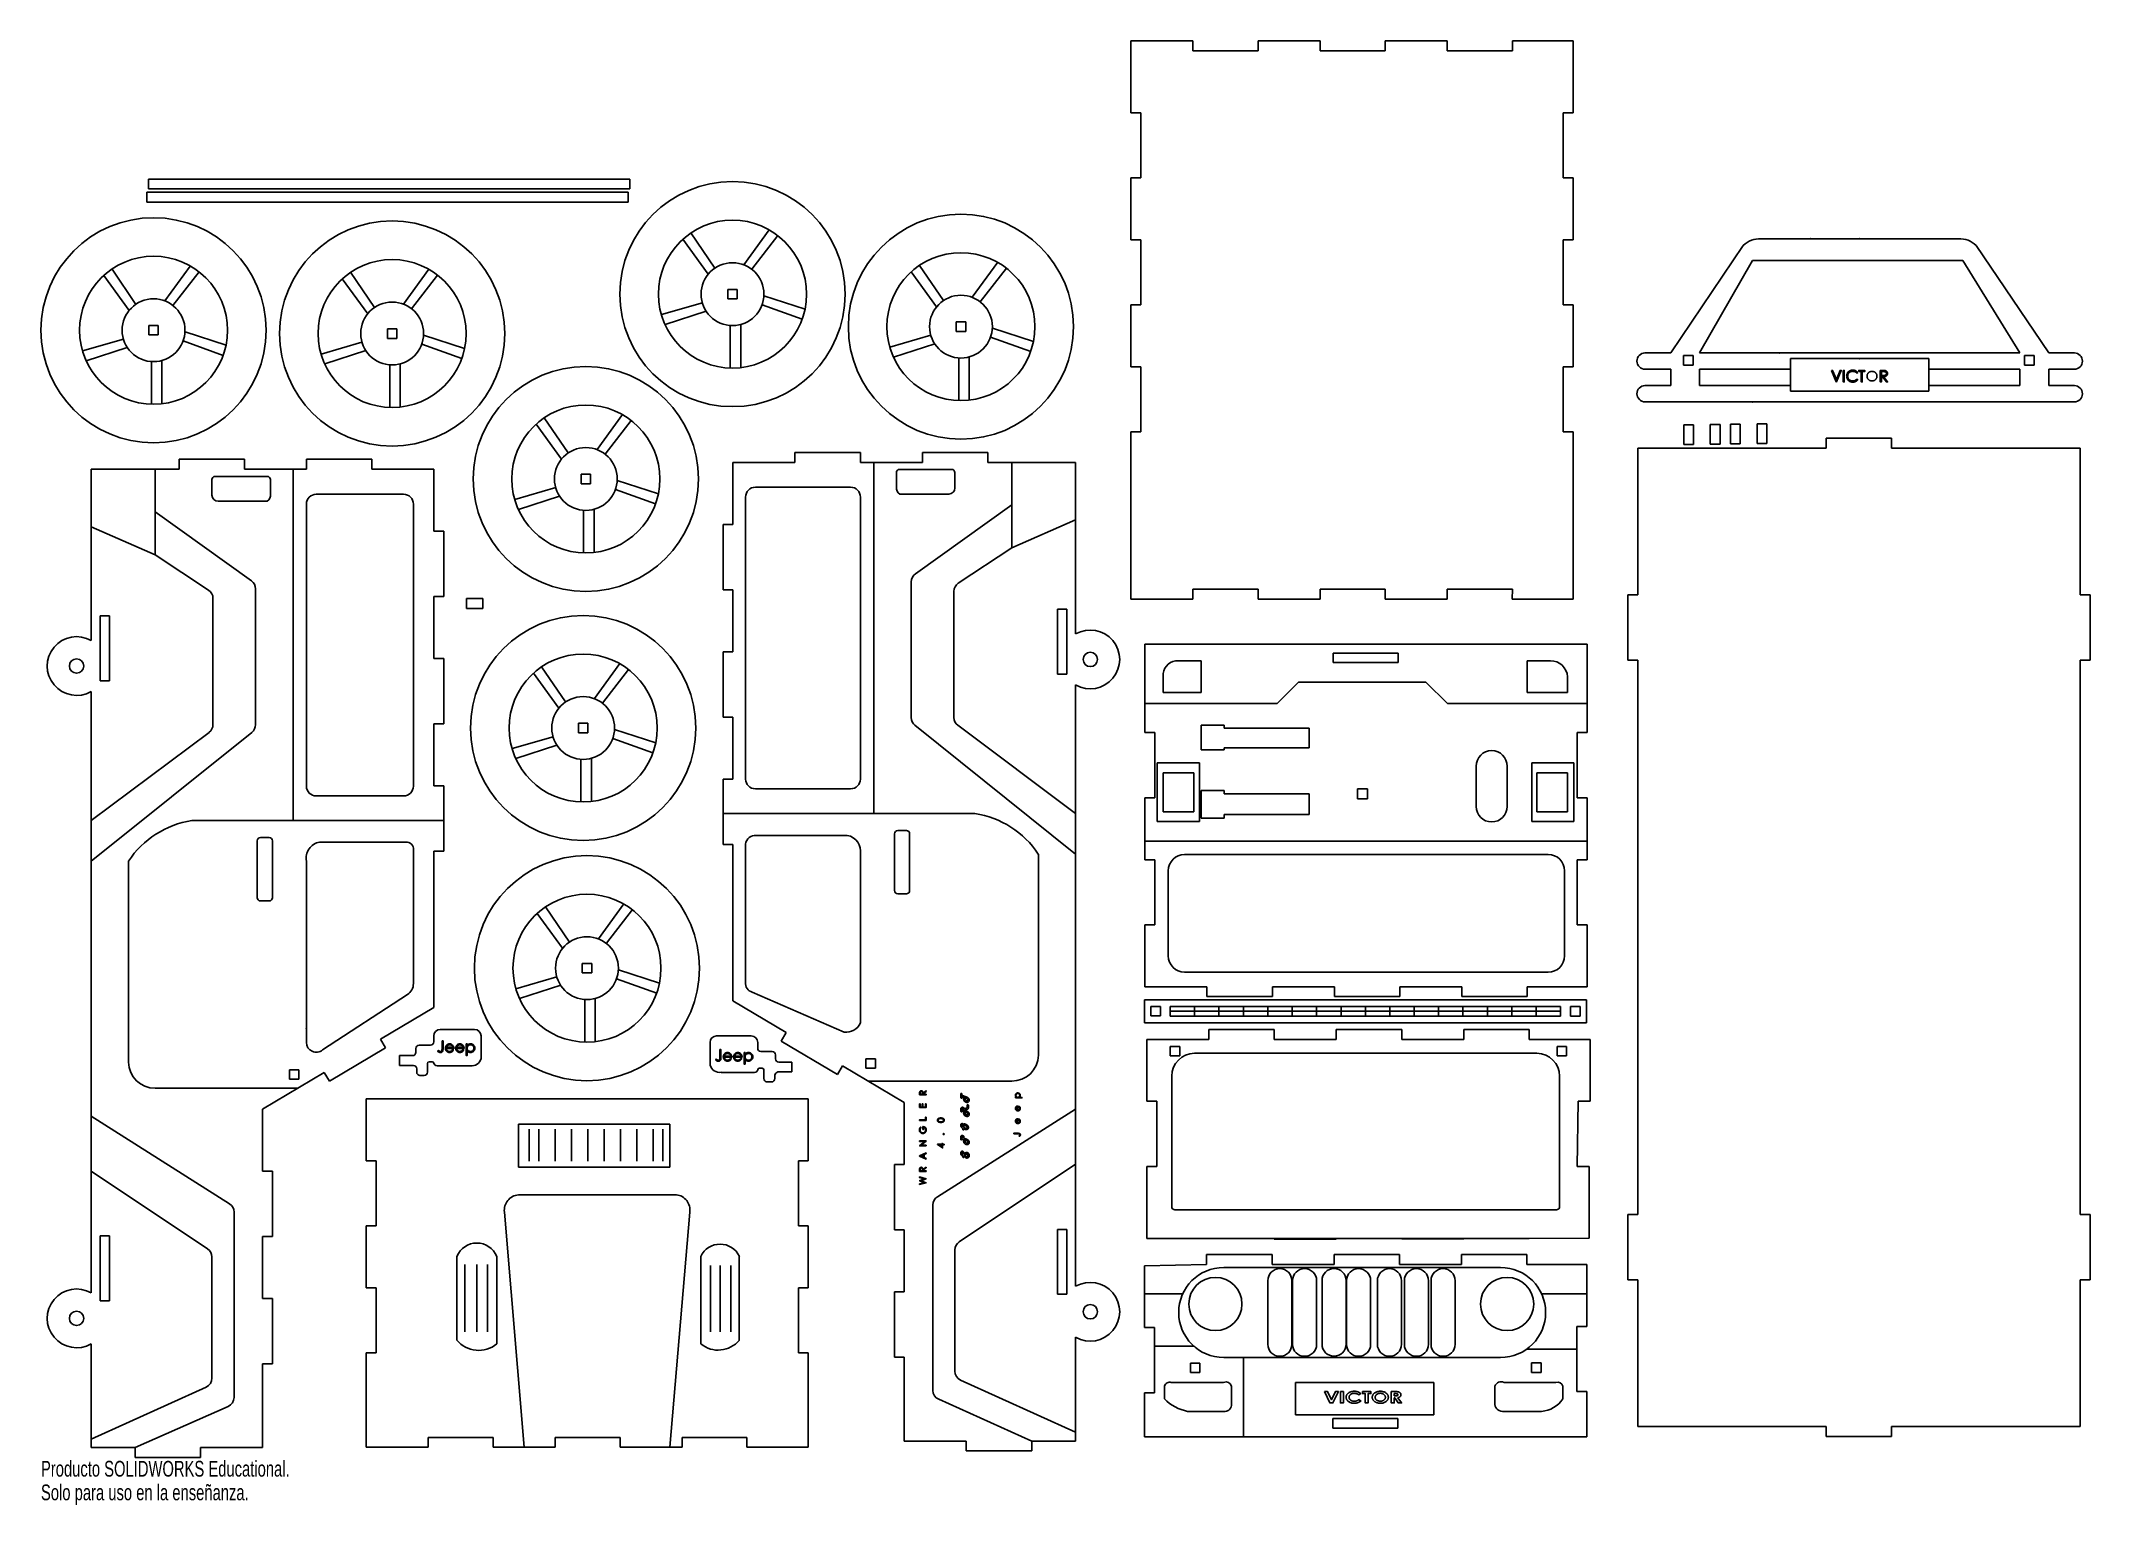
# Model space of a CAD drawing. Header units: millimetres. Extents: x 0 to 627, y -7 to 442.
import ezdxf

# ---------------------------------------------------------------- set-up
doc = ezdxf.new("R2010")
doc.units = ezdxf.units.MM
doc.header["$PDSIZE"] = -1
doc.styles.add('SLDTEXTSTYLE0', font='TXT', dxfattribs={"width": 0.7})

msp = doc.modelspace()

# ---------------------------------------------------------------- texts
at = {"color": 7, "linetype": 'Continuous', "char_height": 4.8336, "attachment_point": 1, "style": 'SLDTEXTSTYLE0'}
for s, insert in [('Producto SOLIDWORKS Educational.', (-0.4, 6.67)), ('Solo para uso en la enseñanza.', (-0.4, -0.58))]:
    msp.add_mtext(s, dxfattribs=dict(at, insert=insert))

# ---------------------------------------------------------------- linework, layer by layer
at = {"color": 7, "linetype": 'Continuous'}
for p, q in [((333.58, 442), (352.58, 442)), ((333.58, 442), (333.58, 420)), ((352.58, 442), (352.58, 438.96)), ((372.54, 438.96), (372.54, 442)), ((372.54, 442), (391.54, 442)), ((391.54, 442), (391.54, 438.96)), ((411.5, 438.96), (411.5, 442)), ((411.5, 442), (430.5, 442)), ((430.5, 442), (430.5, 438.96)), ((450.46, 438.96), (450.46, 442)), ((450.46, 442), (469.08, 442)), ((469.08, 442), (469.08, 420)), ((352.58, 438.96), (372.54, 438.96)), ((391.54, 438.96), (411.5, 438.96)), ((430.5, 438.96), (450.46, 438.96)), ((333.58, 420), (336.62, 420)), ((336.62, 420), (336.62, 400.04)), ((466.04, 420), (466.04, 400.04)), ((469.08, 420), (466.04, 420)), ((32.02, 392.62), (32.02, 395.68)), ((32.02, 395.68), (179.52, 395.68)), ((32.54, 396.62), (32.54, 399.68)), ((32.54, 399.68), (180.04, 399.68)), ((32.54, 396.62), (180.04, 396.62)), ((179.52, 392.62), (179.52, 395.68)), ((180.04, 396.62), (180.04, 399.68)), ((336.62, 400.04), (333.58, 400.04)), ((333.58, 400.04), (333.58, 381.04)), ((466.04, 400.04), (469.08, 400.05)), ((469.08, 400.05), (469.08, 381.05)), ((32.02, 392.62), (179.52, 392.62)), ((198.76, 383.18), (206.1, 372.38)), ((222.75, 384.12), (214.96, 373.41)), ((196.24, 381.19), (204.02, 370.48)), ((225.41, 382.34), (217.41, 372.03)), ((333.58, 381.04), (336.62, 381.04)), ((336.62, 381.04), (336.62, 361.08)), ((466.04, 381.06), (466.04, 361.1)), ((469.08, 381.05), (466.04, 381.06)), ((521.19, 379.33), (498.95, 346.34)), ((526.59, 381.34), (556.87, 381.34)), ((587.15, 381.34), (556.87, 381.34)), ((592.55, 379.33), (614.79, 346.34)), ((21.38, 372.05), (28.71, 361.25)), ((45.36, 372.99), (37.58, 362.28)), ((48.03, 371.21), (40.03, 360.9)), ((94.45, 371.07), (101.79, 360.27)), ((118.44, 372.01), (110.65, 361.3)), ((266.25, 371.21), (274.03, 360.5)), ((268.77, 373.2), (276.11, 362.41)), ((292.76, 374.15), (284.97, 363.43)), ((295.42, 372.36), (287.42, 362.05)), ((523.99, 374.74), (507.76, 346.34)), ((523.99, 374.74), (556.87, 374.7)), ((588.43, 374.7), (556.87, 374.7)), ((588.43, 374.7), (605.98, 346.34)), ((18.86, 370.06), (26.64, 359.35)), ((91.93, 369.08), (99.71, 358.37)), ((121.1, 370.23), (113.1, 359.92)), ((210.04, 362.94), (210.04, 365.84)), ((210.04, 365.84), (212.94, 365.84)), ((212.94, 362.94), (212.94, 365.84)), ((189.73, 358.09), (202.26, 361.73)), ((190.84, 355.08), (203.43, 359.17)), ((210.04, 362.94), (212.94, 362.94)), ((232.85, 356.73), (220.57, 361.15)), ((233.72, 359.82), (221.13, 363.91)), ((336.62, 361.08), (333.58, 361.08)), ((333.58, 361.08), (333.58, 342.08)), ((466.04, 361.1), (469.08, 361.1)), ((469.08, 361.1), (469.08, 342.1)), ((32.65, 351.86), (32.65, 354.76)), ((32.65, 354.76), (35.55, 354.76)), ((32.65, 351.86), (35.55, 351.86)), ((35.55, 351.86), (35.55, 354.76)), ((56.34, 348.69), (43.75, 352.78)), ((105.73, 350.83), (105.73, 353.73)), ((105.73, 353.73), (108.63, 353.73)), ((108.63, 350.83), (108.63, 353.73)), ((129.41, 347.71), (116.82, 351.8)), ((210.8, 341.74), (210.8, 354.79)), ((214, 341.87), (214, 355.11)), ((259.74, 348.11), (272.27, 351.75)), ((280.04, 352.96), (280.04, 355.86)), ((280.04, 355.86), (282.94, 355.86)), ((280.04, 352.96), (282.94, 352.96)), ((282.94, 352.96), (282.94, 355.86)), ((303.73, 349.84), (291.14, 353.94)), ((12.34, 346.96), (24.88, 350.6)), ((13.46, 343.95), (26.05, 348.04)), ((55.47, 345.6), (43.19, 350.02)), ((85.42, 345.98), (97.95, 349.62)), ((86.53, 342.97), (99.12, 347.06)), ((105.73, 350.83), (108.63, 350.83)), ((128.54, 344.62), (116.26, 349.05)), ((260.85, 345.1), (273.44, 349.19)), ((302.86, 346.76), (290.58, 351.18)), ((491.08, 346.35), (498.95, 346.34)), ((502.93, 342.58), (502.93, 345.53)), ((502.93, 345.53), (505.88, 345.53)), ((505.88, 342.58), (505.88, 345.53)), ((507.76, 346.34), (556.87, 346.34)), ((605.98, 346.34), (556.87, 346.34)), ((610.33, 345.53), (607.38, 345.53)), ((607.38, 342.58), (607.38, 345.53)), ((610.33, 342.58), (610.33, 345.53)), ((622.66, 346.35), (614.79, 346.34)), ((33.42, 330.61), (33.42, 343.67)), ((36.62, 330.74), (36.62, 343.98)), ((106.49, 329.64), (106.49, 342.69)), ((109.69, 329.76), (109.69, 343)), ((280.81, 331.77), (280.81, 344.82)), ((284.01, 331.89), (284.01, 345.14)), ((333.58, 342.08), (336.62, 342.08)), ((336.62, 342.08), (336.62, 322.12)), ((466.04, 342.1), (466.04, 322.14)), ((469.08, 342.1), (466.04, 342.1)), ((491.12, 341.35), (498.95, 341.34)), ((498.95, 341.34), (498.95, 336.34)), ((502.93, 342.58), (505.88, 342.58)), ((507.76, 341.34), (507.76, 336.34)), ((507.76, 341.34), (535.65, 341.34)), ((535.65, 344.61), (578.09, 344.61)), ((535.65, 344.61), (535.65, 334.68)), ((578.09, 344.61), (578.09, 334.68)), ((605.98, 341.34), (578.09, 341.34)), ((605.98, 341.34), (605.98, 336.34)), ((610.33, 342.58), (607.38, 342.58)), ((622.62, 341.35), (614.79, 341.34)), ((614.79, 341.34), (614.79, 336.34)), ((491.08, 336.35), (498.95, 336.34)), ((507.76, 336.34), (535.65, 336.34)), ((535.65, 334.68), (578.09, 334.68)), ((605.98, 336.34), (578.09, 336.34)), ((622.66, 336.35), (614.79, 336.34)), ((153.82, 326.5), (161.16, 315.71)), ((177.81, 327.45), (170.03, 316.73)), ((491.12, 331.35), (556.87, 331.34)), ((622.62, 331.35), (556.87, 331.34)), ((151.3, 324.51), (159.09, 313.8)), ((180.48, 325.66), (172.48, 315.35)), ((336.62, 322.12), (333.58, 322.12)), ((333.58, 322.12), (333.58, 270.91)), ((466.04, 322.14), (469.08, 322.14)), ((469.08, 322.14), (469.08, 270.91)), ((502.94, 318.32), (502.94, 324.32)), ((502.94, 324.32), (505.98, 324.32)), ((505.98, 318.32), (505.98, 324.32)), ((511.1, 318.42), (511.1, 324.42)), ((511.1, 324.42), (514.15, 324.42)), ((514.15, 318.42), (514.15, 324.42)), ((517.24, 318.5), (517.24, 324.5)), ((517.24, 324.5), (520.29, 324.5)), ((520.29, 318.5), (520.29, 324.5)), ((525.41, 318.6), (525.41, 324.6)), ((525.41, 324.6), (528.46, 324.6)), ((528.46, 318.6), (528.46, 324.6)), ((546.62, 317.18), (546.62, 320.22)), ((546.62, 320.22), (566.66, 320.22)), ((566.66, 320.22), (566.66, 317.18)), ((230.63, 315.78), (250.68, 315.78)), ((230.63, 312.75), (230.63, 315.78)), ((250.68, 315.78), (250.68, 312.75)), ((269.68, 315.78), (289.73, 315.78)), ((269.68, 312.75), (269.68, 315.78)), ((289.73, 315.78), (289.73, 312.75)), ((488.9, 272.18), (488.9, 317.18)), ((488.9, 317.18), (546.62, 317.18)), ((502.94, 318.32), (505.98, 318.32)), ((511.1, 318.42), (514.15, 318.42)), ((517.24, 318.5), (520.29, 318.5)), ((525.41, 318.6), (528.46, 318.6)), ((566.66, 317.18), (624.4, 317.18)), ((624.4, 317.18), (624.4, 272.18)), ((14.99, 310.73), (41.91, 310.73)), ((14.99, 258.18), (14.99, 310.73)), ((34.59, 284.47), (34.59, 310.73)), ((61.95, 313.77), (41.91, 313.77)), ((41.91, 313.77), (41.91, 310.73)), ((52.99, 308.5), (68.91, 308.5)), ((61.95, 310.73), (61.95, 313.77)), ((61.95, 310.73), (80.95, 310.73)), ((76.85, 310.73), (76.85, 202.98)), ((100.99, 313.77), (80.95, 313.77)), ((80.95, 313.77), (80.95, 310.73)), ((100.99, 310.73), (100.99, 313.77)), ((100.99, 310.73), (119.99, 310.73)), ((119.99, 310.73), (119.99, 291.73)), ((165.1, 306.26), (165.1, 309.16)), ((165.1, 309.16), (168, 309.16)), ((168, 306.26), (168, 309.16)), ((230.63, 312.75), (211.63, 312.75)), ((211.63, 312.75), (211.63, 293.75)), ((269.68, 312.75), (250.68, 312.75)), ((254.77, 312.89), (254.77, 205.14)), ((261.71, 309.66), (261.71, 305.18)), ((278.63, 310.66), (262.71, 310.66)), ((279.63, 304.95), (279.63, 309.66)), ((316.63, 312.75), (289.73, 312.75)), ((297.03, 286.64), (297.03, 312.89)), ((316.63, 260.21), (316.63, 312.75)), ((51.99, 302.79), (51.99, 307.5)), ((69.91, 307.5), (69.91, 303.01)), ((83.94, 303.01), (110.72, 303.01)), ((144.79, 301.41), (157.32, 305.05)), ((145.9, 298.4), (158.5, 302.49)), ((165.1, 306.26), (168, 306.26)), ((187.92, 300.06), (175.64, 304.48)), ((188.79, 303.14), (176.19, 307.24)), ((215.5, 302.18), (215.5, 215.7)), ((247.68, 305.18), (218.5, 305.18)), ((250.68, 215.7), (250.68, 302.18)), ((262.74, 303.07), (277.75, 303.07)), ((64.09, 276.5), (34.59, 297.63)), ((68.89, 300.9), (53.87, 300.9)), ((80.94, 213.53), (80.94, 300.01)), ((113.72, 300.01), (113.72, 213.53)), ((165.86, 285.07), (165.86, 298.12)), ((169.07, 285.19), (169.07, 298.44)), ((267.53, 278.66), (297.03, 299.79)), ((316.63, 295.15), (297.03, 286.64)), ((14.99, 292.99), (34.59, 284.47)), ((119.99, 291.73), (123.03, 291.73)), ((123.03, 291.73), (123.03, 271.69)), ((211.63, 293.75), (208.61, 293.75)), ((208.61, 293.75), (208.61, 273.7)), ((34.59, 284.47), (50.97, 273.6)), ((297.03, 286.64), (280.65, 275.76)), ((52.31, 271.1), (52.31, 232.44)), ((65.34, 232.37), (65.34, 274.06)), ((123.03, 271.69), (119.99, 271.69)), ((119.99, 271.69), (119.99, 252.69)), ((129.98, 268.01), (129.98, 271.06)), ((129.98, 271.06), (134.98, 271.06)), ((134.98, 268.01), (134.98, 271.06)), ((208.61, 273.7), (211.63, 273.7)), ((211.63, 273.7), (211.63, 254.7)), ((266.28, 234.54), (266.28, 276.22)), ((279.31, 273.26), (279.31, 234.6)), ((333.58, 270.91), (352.58, 270.91)), ((352.58, 273.95), (372.54, 273.95)), ((352.58, 270.91), (352.58, 273.95)), ((372.54, 273.95), (372.53, 270.91)), ((372.53, 270.91), (391.53, 270.91)), ((391.53, 273.95), (411.49, 273.95)), ((391.53, 270.91), (391.53, 273.95)), ((411.49, 273.95), (411.48, 270.91)), ((411.48, 270.91), (430.48, 270.91)), ((430.48, 273.95), (450.44, 273.95)), ((430.48, 270.91), (430.48, 273.95)), ((450.44, 273.95), (450.43, 270.91)), ((450.43, 270.91), (469.08, 270.91)), ((488.9, 272.18), (485.86, 272.18)), ((485.86, 272.18), (485.86, 252.14)), ((624.4, 272.18), (627.44, 272.18)), ((627.44, 272.18), (627.44, 252.14)), ((17.69, 265.73), (20.59, 265.73)), ((17.69, 265.73), (17.69, 245.83)), ((20.59, 265.73), (20.59, 245.83)), ((129.98, 268.01), (134.98, 268.01)), ((311.03, 267.75), (313.93, 267.75)), ((311.03, 267.75), (311.03, 247.85)), ((313.93, 267.75), (313.93, 247.85)), ((119.99, 252.69), (123.03, 252.69)), ((123.03, 252.69), (123.03, 232.65)), ((211.63, 254.7), (208.61, 254.7)), ((208.61, 254.7), (208.61, 234.65)), ((337.86, 257.03), (473.36, 257.03)), ((337.86, 229.95), (337.86, 257.03)), ((355.07, 251.91), (348.12, 251.91)), ((355.07, 242.21), (355.07, 251.91)), ((395.58, 254.33), (415.48, 254.33)), ((395.58, 254.33), (395.58, 251.43)), ((395.58, 251.43), (415.48, 251.43)), ((415.48, 254.33), (415.48, 251.43)), ((455.01, 251.91), (455.01, 242.21)), ((455.01, 251.91), (462.08, 251.91)), ((473.36, 257.03), (473.36, 229.93)), ((485.86, 252.14), (488.9, 252.14)), ((488.9, 82.22), (488.9, 252.14)), ((627.44, 252.14), (624.4, 252.14)), ((624.4, 252.14), (624.4, 82.22)), ((17.69, 245.83), (20.59, 245.83)), ((150.48, 248.16), (158.27, 237.44)), ((153, 250.14), (160.34, 239.35)), ((176.99, 251.09), (169.2, 240.37)), ((179.66, 249.31), (171.66, 238.99)), ((311.03, 247.85), (313.93, 247.85)), ((343.47, 248.03), (343.47, 242.21)), ((378.36, 238.84), (384.95, 245.44)), ((384.95, 245.44), (423.93, 245.44)), ((423.93, 245.44), (430.53, 238.84)), ((467.33, 242.21), (467.33, 247.06)), ((14.99, 58.18), (14.99, 242.55)), ((316.63, 60.21), (316.63, 244.57)), ((337.86, 238.84), (378.36, 238.84)), ((343.47, 242.21), (355.07, 242.21)), ((430.53, 238.84), (473.36, 238.84)), ((455.01, 242.21), (467.33, 242.21)), ((123.03, 232.65), (119.99, 232.65)), ((119.99, 232.65), (119.99, 213.65)), ((164.28, 229.91), (164.28, 232.81)), ((164.28, 232.81), (167.18, 232.81)), ((167.18, 229.91), (167.18, 232.81)), ((208.61, 234.65), (211.63, 234.65)), ((211.63, 234.65), (211.63, 215.65)), ((51.11, 230.03), (14.99, 202.98)), ((14.99, 190.54), (64.22, 230.03)), ((143.97, 225.05), (156.5, 228.69)), ((145.08, 222.04), (157.68, 226.14)), ((164.28, 229.91), (167.18, 229.91)), ((187.1, 223.7), (174.82, 228.12)), ((187.97, 226.79), (175.37, 230.88)), ((316.63, 192.7), (267.4, 232.2)), ((280.51, 232.2), (316.63, 205.14)), ((340.89, 229.95), (337.86, 229.95)), ((340.89, 209.99), (340.89, 229.95)), ((362.1, 232.22), (355.07, 232.22)), ((355.07, 232.22), (355.07, 224.64)), ((362.1, 231.34), (362.1, 232.22)), ((388.2, 231.34), (362.1, 231.34)), ((388.2, 225.3), (388.2, 231.34)), ((470.34, 209.97), (470.34, 229.93)), ((470.34, 229.93), (473.36, 229.93)), ((165.04, 208.71), (165.04, 221.76)), ((168.25, 208.84), (168.25, 222.08)), ((354.58, 220.71), (341.65, 220.71)), ((341.65, 220.71), (341.65, 202.68)), ((354.58, 220.71), (354.58, 202.68)), ((355.07, 224.64), (362.1, 224.64)), ((362.1, 224.64), (362.1, 225.3)), ((362.1, 225.3), (388.2, 225.3)), ((456.38, 220.71), (469.31, 220.71)), ((456.38, 220.71), (456.38, 202.68)), ((469.31, 220.71), (469.31, 202.68)), ((119.99, 213.65), (123.03, 213.65)), ((123.03, 213.65), (123.03, 193.61)), ((211.63, 215.65), (208.61, 215.65)), ((208.61, 215.65), (208.61, 195.6)), ((352.87, 217.59), (343.47, 217.59)), ((343.47, 217.59), (343.47, 205.7)), ((352.87, 217.59), (352.87, 205.7)), ((439.34, 207.31), (439.34, 219.67)), ((448.86, 207.31), (448.86, 219.67)), ((457.94, 217.59), (467.33, 217.59)), ((457.94, 217.59), (457.94, 205.7)), ((467.33, 217.59), (467.33, 205.7)), ((110.72, 210.53), (83.94, 210.53)), ((218.5, 212.7), (247.68, 212.7)), ((337.86, 209.99), (340.89, 209.99)), ((337.86, 190.99), (337.86, 209.99)), ((362.1, 212.2), (355.07, 212.2)), ((355.07, 212.2), (355.07, 203.75)), ((362.1, 211.14), (362.1, 212.2)), ((388.2, 211.14), (362.1, 211.14)), ((388.2, 204.82), (388.2, 211.14)), ((402.99, 209.62), (402.99, 212.67)), ((402.99, 212.67), (406.04, 212.67)), ((402.99, 209.62), (406.04, 209.62)), ((406.04, 209.62), (406.04, 212.67)), ((473.36, 209.97), (470.34, 209.97)), ((473.36, 209.97), (473.36, 190.99)), ((76.85, 202.98), (45.84, 202.98)), ((76.85, 202.98), (123.03, 202.98)), ((254.77, 205.14), (208.61, 205.14)), ((254.77, 205.14), (285.78, 205.14)), ((354.58, 202.68), (341.65, 202.68)), ((352.87, 205.7), (343.47, 205.7)), ((355.07, 203.75), (362.1, 203.75)), ((362.1, 203.75), (362.1, 204.82)), ((362.1, 204.82), (388.2, 204.82)), ((456.38, 202.68), (469.31, 202.68)), ((457.94, 205.7), (467.33, 205.7)), ((65.86, 179.34), (65.86, 196.76)), ((66.86, 197.76), (69.51, 197.76)), ((70.51, 179.34), (70.51, 196.76)), ((84.97, 196.37), (111.91, 196.37)), ((208.61, 195.6), (211.63, 195.6)), ((211.63, 195.6), (211.63, 147.68)), ((215.5, 153.43), (215.5, 195.74)), ((246.66, 198.44), (218.79, 198.44)), ((261.11, 181.5), (261.11, 198.92)), ((264.76, 199.92), (262.11, 199.92)), ((265.76, 181.5), (265.76, 198.92)), ((337.86, 196.7), (473.36, 196.7)), ((26.43, 190.54), (26.43, 128.87)), ((80.94, 190.54), (80.94, 134.95)), ((113.72, 152.98), (113.72, 193.59)), ((123.03, 193.61), (119.99, 193.61)), ((119.99, 193.61), (119.99, 145.66)), ((250.68, 192.7), (250.68, 140.95)), ((305.2, 192.7), (305.2, 131.03)), ((340.89, 190.99), (337.86, 190.99)), ((340.89, 171.03), (340.89, 190.99)), ((461.44, 192.57), (350, 192.57)), ((470.34, 171.03), (470.34, 190.99)), ((470.34, 190.99), (473.36, 190.99)), ((345, 187.57), (345, 161.51)), ((466.44, 161.51), (466.44, 187.57)), ((66.86, 178.34), (69.51, 178.34)), ((154.18, 176.51), (161.51, 165.71)), ((178.16, 177.45), (170.38, 166.74)), ((264.76, 180.5), (262.11, 180.5)), ((151.66, 174.52), (159.44, 163.81)), ((180.83, 175.67), (172.83, 165.36)), ((337.86, 152.03), (337.86, 171.03)), ((337.86, 171.03), (340.89, 171.03)), ((473.36, 171.03), (470.34, 171.03)), ((473.36, 171.03), (473.36, 152.03)), ((165.45, 156.27), (165.45, 159.17)), ((165.45, 159.17), (168.35, 159.17)), ((168.35, 156.27), (168.35, 159.17)), ((189.14, 153.15), (176.54, 157.24)), ((145.14, 151.42), (157.68, 155.06)), ((146.25, 148.41), (158.85, 152.5)), ((165.45, 156.27), (168.35, 156.27)), ((188.27, 150.06), (175.99, 154.48)), ((337.86, 152.03), (356.86, 152.03)), ((350, 156.51), (461.44, 156.51)), ((356.86, 152.03), (356.86, 149.01)), ((376.91, 149.01), (376.91, 152.03)), ((376.91, 152.03), (395.91, 152.03)), ((395.91, 152.03), (395.91, 149.01)), ((415.96, 149.01), (415.96, 152.03)), ((415.96, 152.03), (434.96, 152.03)), ((434.96, 152.03), (434.96, 149.01)), ((455.01, 149.01), (455.01, 152.03)), ((455.01, 152.03), (473.36, 152.03)), ((85.87, 132.65), (111.91, 149.63)), ((119.99, 145.66), (103.65, 135.96)), ((166.21, 135.07), (166.21, 148.12)), ((169.42, 135.2), (169.42, 148.44)), ((211.63, 147.68), (227.97, 137.99)), ((245.71, 138.15), (217.55, 150.37)), ((337.68, 140.98), (337.68, 147.98)), ((337.68, 147.98), (473.18, 147.98)), ((339.68, 143.08), (339.68, 145.98)), ((339.68, 145.98), (342.58, 145.98)), ((342.58, 143.08), (342.58, 145.98)), ((345.58, 145.98), (465.23, 145.98)), ((345.58, 145.98), (345.58, 143.03)), ((345.58, 144.51), (465.23, 144.51)), ((353.06, 145.98), (353.06, 143.03)), ((356.86, 149.01), (376.91, 149.01)), ((360.54, 145.98), (360.54, 143.03)), ((368.02, 145.98), (368.02, 143.03)), ((375.5, 145.98), (375.5, 143.03)), ((382.98, 145.98), (382.98, 143.03)), ((390.46, 145.98), (390.46, 143.03)), ((395.91, 149.01), (415.96, 149.01)), ((397.94, 145.98), (397.94, 143.03)), ((405.41, 143.03), (405.41, 145.98)), ((412.87, 145.98), (412.87, 143.03)), ((420.35, 145.98), (420.35, 143.03)), ((427.83, 145.98), (427.83, 143.03)), ((434.96, 149.01), (455.01, 149.01)), ((435.31, 145.98), (435.31, 143.03)), ((442.79, 145.98), (442.79, 143.03)), ((450.27, 145.98), (450.27, 143.03)), ((457.75, 145.98), (457.75, 143.03)), ((465.23, 145.98), (465.23, 143.03)), ((468.23, 143.03), (468.23, 145.98)), ((468.23, 145.98), (471.18, 145.98)), ((471.18, 143.03), (471.18, 145.98)), ((473.18, 140.98), (473.18, 147.98)), ((121.95, 138.93), (132.45, 138.93)), ((337.68, 140.98), (473.18, 140.98)), ((339.68, 143.08), (342.58, 143.08)), ((345.58, 143.03), (465.23, 143.03)), ((357.44, 138.92), (377.49, 138.92)), ((357.44, 135.9), (357.44, 138.92)), ((377.49, 138.92), (377.49, 135.9)), ((396.49, 138.92), (416.54, 138.92)), ((396.49, 135.9), (396.49, 138.92)), ((416.54, 138.92), (416.54, 135.9)), ((435.54, 138.92), (455.59, 138.92)), ((435.54, 135.9), (435.54, 138.92)), ((455.59, 138.92), (455.59, 135.9)), ((468.23, 143.03), (471.18, 143.03)), ((105.2, 133.35), (87.96, 123.12)), ((103.65, 135.96), (105.2, 133.35)), ((114.48, 131.91), (114.48, 133.13)), ((117.48, 134.13), (115.48, 134.13)), ((118.95, 134.13), (117.48, 134.13)), ((119.95, 136.93), (119.95, 135.13)), ((134.45, 136.93), (134.45, 130)), ((204.62, 134.97), (204.62, 127.94)), ((217.2, 136.97), (206.62, 136.97)), ((219.2, 134.97), (219.2, 133.16)), ((220.2, 132.16), (221.67, 132.16)), ((221.67, 132.16), (223.67, 132.16)), ((227.97, 137.99), (226.43, 135.39)), ((226.43, 135.39), (243.67, 125.15)), ((338.44, 135.9), (357.44, 135.9)), ((338.44, 116.9), (338.44, 135.9)), ((345.64, 130.8), (345.64, 133.7)), ((345.64, 133.7), (348.54, 133.7)), ((348.54, 130.8), (348.54, 133.7)), ((377.49, 135.9), (396.49, 135.9)), ((416.54, 135.9), (435.54, 135.9)), ((455.59, 135.9), (474.27, 135.9)), ((464.17, 130.8), (464.17, 133.7)), ((464.17, 133.7), (467.07, 133.7)), ((467.07, 130.8), (467.07, 133.7)), ((474.27, 135.9), (474.27, 116.9)), ((86.41, 125.73), (67.49, 114.5)), ((75.74, 123.65), (75.74, 126.55)), ((75.74, 126.55), (78.64, 126.55)), ((78.64, 123.65), (78.64, 126.55)), ((87.96, 123.12), (86.41, 125.73)), ((109.48, 127.87), (109.48, 130.91)), ((109.48, 130.91), (113.48, 130.91)), ((113.73, 127.87), (109.48, 127.87)), ((114.73, 125.83), (114.73, 126.87)), ((118.04, 128.53), (118.04, 125.83)), ((119.45, 129.03), (118.54, 129.03)), ((119.95, 128.77), (119.95, 128.53)), ((131.19, 127.77), (120.95, 127.77)), ((207.97, 125.79), (218.2, 125.79)), ((219.2, 126.79), (219.2, 126.55)), ((219.7, 127.05), (220.62, 127.05)), ((221.12, 126.55), (221.12, 123.85)), ((224.67, 129.94), (224.67, 131.16)), ((225.42, 125.9), (229.67, 125.9)), ((229.67, 128.94), (225.67, 128.94)), ((229.67, 125.9), (229.67, 128.94)), ((243.67, 125.15), (245.22, 127.75)), ((245.22, 127.75), (264.13, 116.53)), ((252.37, 127.04), (252.37, 129.94)), ((252.37, 129.94), (255.27, 129.94)), ((252.37, 127.04), (255.27, 127.04)), ((255.27, 127.04), (255.27, 129.94)), ((345.64, 130.8), (348.54, 130.8)), ((353.06, 131.62), (457.93, 131.62)), ((464.17, 130.8), (467.07, 130.8)), ((34.6, 120.94), (78.34, 120.94)), ((75.74, 123.65), (78.64, 123.65)), ((117.04, 124.83), (115.73, 124.83)), ((222.12, 122.85), (223.42, 122.85)), ((224.42, 123.85), (224.42, 124.89)), ((297.03, 123.1), (253.28, 123.1)), ((346.06, 124.62), (346.06, 84.68)), ((464.93, 124.62), (464.93, 84.68)), ((67.49, 114.5), (67.49, 95.5)), ((99.22, 117.64), (118.22, 117.64)), ((99.22, 98.64), (99.22, 117.64)), ((118.22, 117.64), (216.3, 117.64)), ((138.4, 117.64), (157.4, 117.64)), ((177.35, 117.64), (196.35, 117.64)), ((216.3, 117.64), (234.7, 117.64)), ((234.7, 117.64), (234.7, 98.64)), ((264.13, 116.53), (264.13, 97.53)), ((316.63, 114.53), (274.28, 87.65)), ((338.44, 116.9), (341.48, 116.9)), ((341.48, 116.9), (341.48, 96.94)), ((470.63, 116.9), (470.3, 96.94)), ((474.27, 116.9), (470.63, 116.9)), ((14.99, 112.37), (57.35, 85.49)), ((192.32, 109.92), (145.93, 109.92)), ((145.93, 96.74), (145.93, 109.92)), ((149.16, 108.41), (149.16, 98.56)), ((152.16, 108.41), (152.16, 98.56)), ((157.16, 108.41), (157.16, 98.56)), ((162.16, 108.41), (162.16, 98.56)), ((167.16, 108.41), (167.16, 98.56)), ((172.16, 108.41), (172.16, 98.56)), ((177.16, 108.41), (177.16, 98.56)), ((182.16, 108.41), (182.16, 98.56)), ((187.16, 108.41), (187.16, 98.56)), ((190.16, 108.41), (190.16, 98.56)), ((192.32, 96.74), (192.32, 109.92)), ((14.99, 95.5), (50.65, 71.68)), ((67.49, 95.5), (70.53, 95.5)), ((70.53, 95.5), (70.53, 75.46)), ((99.22, 98.64), (102.26, 98.64)), ((102.26, 98.64), (102.26, 78.74)), ((192.32, 96.74), (145.93, 96.74)), ((234.7, 98.64), (231.67, 98.64)), ((231.67, 98.64), (231.67, 78.69)), ((261.11, 97.53), (261.11, 77.48)), ((264.13, 97.53), (261.11, 97.53)), ((316.63, 97.66), (280.97, 73.84)), ((338.44, 74.85), (338.44, 96.94)), ((341.48, 96.94), (338.44, 96.94)), ((470.3, 96.94), (473.94, 96.94)), ((473.94, 96.94), (473.94, 74.9)), ((145.89, 88.25), (194.3, 88.25)), ((58.75, 82.96), (58.75, 26.12)), ((141.6, 82.96), (147.62, 10.84)), ((198.39, 82.96), (192.33, 10.84)), ((272.88, 85.12), (272.88, 28.29)), ((347.06, 83.68), (463.93, 83.68)), ((485.86, 62.18), (485.86, 82.22)), ((485.86, 82.22), (488.9, 82.22)), ((627.44, 82.22), (624.4, 82.22)), ((627.44, 62.18), (627.44, 82.22)), ((17.69, 75.63), (20.59, 75.63)), ((17.69, 75.63), (17.69, 55.73)), ((20.59, 75.63), (20.59, 55.73)), ((70.53, 75.46), (67.49, 75.46)), ((67.49, 75.46), (67.49, 56.46)), ((102.26, 78.74), (99.22, 78.74)), ((99.22, 59.74), (99.22, 78.74)), ((231.67, 78.69), (234.7, 78.69)), ((234.7, 78.69), (234.7, 59.69)), ((261.11, 77.48), (264.13, 77.48)), ((264.13, 77.48), (264.13, 58.48)), ((311.03, 77.65), (313.93, 77.65)), ((311.03, 77.65), (311.03, 57.75)), ((313.93, 77.65), (313.93, 57.75)), ((51.99, 69.18), (51.99, 32.02)), ((127.07, 69.36), (127.07, 43.68)), ((139.23, 69.36), (139.23, 42.52)), ((201.77, 69.36), (201.77, 42.52)), ((213.58, 69.36), (213.58, 43.68)), ((279.63, 71.34), (279.63, 34.18)), ((338.44, 74.85), (357.44, 74.85)), ((356.76, 66.87), (356.76, 69.91)), ((356.76, 69.91), (376.81, 69.91)), ((357.44, 74.85), (455.59, 74.85)), ((376.81, 69.91), (376.81, 66.87)), ((377.49, 74.63), (396.49, 74.69)), ((395.81, 66.87), (395.81, 69.91)), ((395.81, 69.91), (415.86, 69.91)), ((415.86, 69.91), (415.86, 66.87)), ((416.54, 74.74), (435.54, 74.79)), ((434.86, 66.87), (434.86, 69.91)), ((434.86, 69.91), (454.91, 69.91)), ((454.91, 69.91), (454.91, 66.87)), ((455.59, 74.85), (473.94, 74.9)), ((129.51, 66.9), (129.51, 46.26)), ((133.15, 66.9), (133.15, 46.26)), ((136.45, 66.9), (136.45, 46.26)), ((204.72, 66.6), (204.72, 46.26)), ((207.68, 66.6), (207.68, 46.26)), ((210.98, 66.6), (210.98, 46.26)), ((337.76, 66.51), (356.76, 66.87)), ((337.76, 47.51), (337.76, 66.51)), ((362, 65.96), (446.84, 65.96)), ((376.81, 66.87), (395.81, 66.87)), ((415.86, 66.87), (434.86, 66.87)), ((454.91, 66.87), (473.26, 66.87)), ((473.26, 66.87), (473.26, 47.87)), ((99.22, 59.74), (102.26, 59.74)), ((102.26, 59.74), (102.26, 39.84)), ((231.67, 59.69), (231.67, 39.74)), ((234.7, 59.69), (231.67, 59.69)), ((261.11, 58.48), (261.11, 38.43)), ((264.13, 58.48), (261.11, 58.48)), ((311.03, 57.75), (313.93, 57.75)), ((349.42, 57.85), (337.76, 57.85)), ((375.5, 42.41), (375.5, 61.91)), ((382.87, 42.41), (382.87, 61.91)), ((383.09, 42.41), (383.09, 61.91)), ((390.46, 42.41), (390.46, 61.91)), ((392.13, 42.44), (392.13, 61.93)), ((399.5, 42.44), (399.5, 61.93)), ((399.64, 42.41), (399.64, 61.91)), ((407.01, 42.41), (407.01, 61.91)), ((409.09, 42.41), (409.09, 61.91)), ((416.46, 42.41), (416.46, 61.91)), ((417.35, 42.41), (417.35, 61.91)), ((424.73, 42.41), (424.73, 61.91)), ((425.53, 42.41), (425.53, 61.91)), ((432.9, 42.41), (432.9, 61.91)), ((459.41, 57.85), (473.26, 57.85)), ((488.9, 62.18), (485.86, 62.18)), ((488.9, 17.18), (488.9, 62.18)), ((624.4, 62.18), (627.44, 62.18)), ((624.4, 62.18), (624.4, 17.18)), ((17.69, 55.73), (20.59, 55.73)), ((67.49, 56.46), (70.53, 56.46)), ((70.53, 56.46), (70.53, 36.42)), ((316.63, 12.75), (316.63, 44.57)), ((337.76, 47.51), (340.8, 47.51)), ((340.8, 47.51), (340.8, 27.55)), ((473.26, 47.87), (470.22, 47.87)), ((470.22, 47.87), (470.22, 27.91)), ((14.99, 10.73), (14.99, 42.55)), ((99.22, 10.84), (99.22, 39.84)), ((102.26, 39.84), (99.22, 39.84)), ((231.67, 39.74), (234.7, 39.74)), ((234.7, 39.74), (234.7, 10.84)), ((261.11, 38.43), (264.13, 38.43)), ((264.13, 38.43), (264.13, 12.75)), ((340.79, 41.82), (352.86, 41.82)), ((362, 38.36), (446.84, 38.36)), ((368.02, 38.36), (368.02, 14.01)), ((454.91, 40.96), (470.22, 40.96)), ((70.53, 36.42), (67.49, 36.42)), ((67.49, 36.42), (67.49, 10.73)), ((281.39, 31.45), (316.63, 15.47)), ((351.8, 33.77), (351.8, 36.67)), ((351.8, 36.67), (354.7, 36.67)), ((351.8, 33.77), (354.7, 33.77)), ((354.7, 33.77), (354.7, 36.67)), ((459.22, 36.68), (456.27, 36.68)), ((456.27, 33.73), (456.27, 36.68)), ((459.22, 33.73), (456.27, 33.73)), ((459.22, 33.73), (459.22, 36.68)), ((50.22, 29.29), (14.99, 13.31)), ((274.67, 25.54), (303.18, 12.75)), ((337.76, 14.01), (337.76, 27.55)), ((340.8, 27.55), (337.76, 27.55)), ((343.82, 29.59), (343.82, 25.65)), ((345.93, 30.73), (361.96, 30.73)), ((364.42, 29.59), (364.42, 23.62)), ((383.99, 30.73), (426.43, 30.73)), ((383.99, 30.73), (383.99, 20.8)), ((426.43, 30.73), (426.43, 20.8)), ((445.05, 29.59), (445.05, 23.96)), ((447.88, 30.73), (463.8, 30.73)), ((465.91, 29.59), (465.91, 25.65)), ((470.22, 27.91), (473.26, 27.91)), ((473.26, 27.91), (473.26, 14.01)), ((56.96, 23.38), (28.45, 10.73)), ((350.94, 21.84), (361.96, 21.84)), ((383.99, 20.8), (426.43, 20.8)), ((395.48, 19.61), (415.38, 19.61)), ((395.48, 19.61), (395.48, 16.71)), ((415.38, 19.61), (415.38, 16.71)), ((447.88, 21.84), (459.37, 21.84)), ((118.22, 13.88), (138.12, 13.88)), ((118.22, 10.84), (118.22, 13.88)), ((138.12, 13.88), (138.12, 10.84)), ((157.12, 13.88), (177.02, 13.88)), ((157.12, 10.84), (157.12, 13.88)), ((177.02, 13.88), (177.02, 10.84)), ((196.02, 13.88), (215.92, 13.88)), ((196.02, 10.84), (196.02, 13.88)), ((215.92, 13.88), (215.92, 10.84)), ((264.13, 12.75), (283.13, 12.75)), ((283.13, 12.75), (283.13, 9.73)), ((303.18, 12.75), (316.63, 12.75)), ((303.18, 9.73), (303.18, 12.75)), ((473.26, 14.01), (337.76, 14.01)), ((395.48, 16.71), (415.38, 16.71)), ((488.9, 17.18), (546.62, 17.18)), ((546.62, 17.18), (546.62, 14.14)), ((546.62, 14.14), (566.66, 14.14)), ((566.66, 14.14), (566.66, 17.18)), ((566.66, 17.18), (624.4, 17.18)), ((28.45, 10.73), (14.99, 10.73)), ((28.45, 7.69), (28.45, 10.73)), ((48.49, 7.69), (28.45, 7.69)), ((67.49, 10.73), (48.49, 10.73)), ((48.49, 10.73), (48.49, 7.69)), ((99.22, 10.84), (118.22, 10.84)), ((138.12, 10.84), (157.12, 10.84)), ((177.02, 10.84), (196.02, 10.84)), ((215.92, 10.84), (234.7, 10.84)), ((283.13, 9.73), (303.18, 9.73))]:
    msp.add_line(p, q, dxfattribs=at)
at = {"color": 7, "linetype": 'Continuous', "flags": 128}
for points in [[(548.2, 340.99), (548.54, 340.99), (548.54, 340.99), (549.71, 338.23), (549.71, 338.23), (550.87, 340.99), (550.87, 340.99), (551.21, 340.99), (551.21, 340.99), (549.73, 337.49), (549.73, 337.49), (549.68, 337.49), (549.68, 337.49), (548.2, 340.99)], [(551.84, 340.99), (552.15, 340.99), (552.15, 340.99), (552.15, 337.49), (552.15, 337.49), (551.84, 337.49), (551.84, 337.49), (551.84, 340.99)], [(556.28, 340.34), (556.01, 340.13), (556.01, 340.13), (555.95, 340.2), (555.88, 340.27), (555.82, 340.33), (555.75, 340.39), (555.68, 340.44), (555.61, 340.49), (555.53, 340.53), (555.45, 340.57), (555.28, 340.63), (555.11, 340.68), (554.92, 340.71), (554.73, 340.72), (554.73, 340.72), (554.63, 340.71), (554.52, 340.7), (554.42, 340.69), (554.32, 340.67), (554.23, 340.64), (554.13, 340.61), (554.04, 340.56), (553.95, 340.52), (553.86, 340.47), (553.77, 340.41), (553.7, 340.35), (553.62, 340.29), (553.56, 340.22), (553.49, 340.14), (553.44, 340.07), (553.38, 339.98), (553.34, 339.9), (553.3, 339.81), (553.26, 339.72), (553.23, 339.63), (553.21, 339.53), (553.2, 339.44), (553.19, 339.34), (553.18, 339.23), (553.18, 339.23), (553.19, 339.08), (553.21, 338.93), (553.25, 338.79), (553.3, 338.65), (553.36, 338.52), (553.44, 338.4), (553.53, 338.29), (553.63, 338.18), (553.75, 338.08), (553.87, 337.99), (554, 337.92), (554.13, 337.86), (554.28, 337.81), (554.43, 337.78), (554.59, 337.76), (554.76, 337.76), (554.76, 337.76), (554.94, 337.76), (555.11, 337.79), (555.28, 337.84), (555.44, 337.9), (555.59, 337.98), (555.74, 338.08), (555.88, 338.2), (556.01, 338.34), (556.01, 338.34), (556.28, 338.13), (556.28, 338.13), (556.21, 338.05), (556.14, 337.96), (556.07, 337.89), (555.99, 337.82), (555.9, 337.75), (555.82, 337.69), (555.72, 337.64), (555.63, 337.59), (555.53, 337.54), (555.43, 337.5), (555.32, 337.47), (555.22, 337.44), (555.11, 337.42), (554.99, 337.41), (554.88, 337.4), (554.76, 337.4), (554.76, 337.4), (554.64, 337.4), (554.53, 337.41), (554.43, 337.42), (554.32, 337.43), (554.22, 337.46), (554.13, 337.48), (554.03, 337.51), (553.94, 337.55), (553.85, 337.59), (553.76, 337.64), (553.68, 337.69), (553.6, 337.74), (553.53, 337.8), (553.45, 337.86), (553.38, 337.93), (553.31, 338.01), (553.31, 338.01), (553.21, 338.14), (553.12, 338.28), (553.04, 338.43), (552.98, 338.58), (552.93, 338.74), (552.9, 338.9), (552.88, 339.08), (552.87, 339.26), (552.87, 339.26), (552.88, 339.45), (552.9, 339.63), (552.95, 339.8), (553, 339.96), (553.08, 340.12), (553.17, 340.27), (553.28, 340.42), (553.41, 340.55), (553.55, 340.67), (553.69, 340.78), (553.85, 340.87), (554.01, 340.94), (554.18, 341), (554.37, 341.04), (554.56, 341.07), (554.75, 341.08), (554.75, 341.08), (554.87, 341.07), (554.99, 341.06), (555.11, 341.05), (555.22, 341.03), (555.33, 341), (555.43, 340.97), (555.54, 340.93), (555.63, 340.88), (555.73, 340.83), (555.82, 340.78), (555.91, 340.72), (555.99, 340.65), (556.07, 340.58), (556.15, 340.51), (556.22, 340.43), (556.28, 340.34)], [(556.59, 340.63), (556.59, 340.99), (556.59, 340.99), (558.43, 340.99), (558.43, 340.99), (558.43, 340.63), (558.43, 340.63), (557.67, 340.63), (557.67, 340.63), (557.67, 337.49), (557.67, 337.49), (557.36, 337.49), (557.36, 337.49), (557.36, 340.63), (557.36, 340.63), (556.59, 340.63)], [(560.63, 340.72), (560.53, 340.71), (560.43, 340.7), (560.33, 340.69), (560.24, 340.67), (560.14, 340.64), (560.05, 340.6), (559.96, 340.56), (559.87, 340.52), (559.78, 340.46), (559.7, 340.41), (559.62, 340.35), (559.55, 340.28), (559.48, 340.21), (559.42, 340.14), (559.36, 340.06), (559.31, 339.98), (559.26, 339.89), (559.22, 339.8), (559.19, 339.71), (559.16, 339.62), (559.14, 339.52), (559.12, 339.43), (559.11, 339.33), (559.11, 339.22), (559.11, 339.22), (559.11, 339.07), (559.14, 338.93), (559.17, 338.79), (559.22, 338.65), (559.28, 338.53), (559.36, 338.4), (559.45, 338.29), (559.55, 338.18), (559.67, 338.08), (559.79, 337.99), (559.91, 337.92), (560.04, 337.86), (560.18, 337.81), (560.32, 337.78), (560.47, 337.76), (560.63, 337.76), (560.63, 337.76), (560.73, 337.76), (560.83, 337.77), (560.93, 337.78), (561.03, 337.8), (561.13, 337.83), (561.22, 337.86), (561.31, 337.9), (561.4, 337.95), (561.49, 338), (561.57, 338.06), (561.65, 338.12), (561.72, 338.18), (561.79, 338.25), (561.85, 338.32), (561.91, 338.4), (561.96, 338.48), (562.01, 338.57), (562.05, 338.66), (562.08, 338.75), (562.11, 338.84), (562.13, 338.94), (562.15, 339.04), (562.16, 339.14), (562.16, 339.24), (562.16, 339.24), (562.16, 339.34), (562.15, 339.44), (562.13, 339.54), (562.11, 339.63), (562.08, 339.72), (562.05, 339.81), (562.01, 339.9), (561.96, 339.98), (561.91, 340.06), (561.85, 340.14), (561.79, 340.21), (561.72, 340.28), (561.65, 340.35), (561.57, 340.41), (561.48, 340.46), (561.4, 340.52), (561.3, 340.56), (561.21, 340.6), (561.12, 340.64), (561.02, 340.67), (560.92, 340.69), (560.83, 340.7), (560.73, 340.71), (560.63, 340.72)], [(563.19, 340.99), (563.89, 340.99), (563.89, 340.99), (564.03, 340.99), (564.16, 340.98), (564.28, 340.98), (564.38, 340.97), (564.48, 340.97), (564.56, 340.96), (564.63, 340.95), (564.68, 340.94), (564.68, 340.94), (564.76, 340.92), (564.83, 340.89), (564.9, 340.86), (564.97, 340.83), (565.03, 340.78), (565.09, 340.74), (565.14, 340.69), (565.19, 340.63), (565.24, 340.57), (565.28, 340.51), (565.31, 340.44), (565.34, 340.37), (565.36, 340.29), (565.38, 340.22), (565.39, 340.13), (565.39, 340.05), (565.39, 340.05), (565.38, 339.91), (565.36, 339.78), (565.31, 339.66), (565.25, 339.54), (565.18, 339.44), (565.08, 339.35), (564.98, 339.28), (564.86, 339.22), (564.79, 339.19), (564.72, 339.17), (564.64, 339.15), (564.55, 339.13), (564.46, 339.12), (564.36, 339.11), (564.26, 339.1), (564.15, 339.1), (564.15, 339.1), (565.43, 337.49), (565.43, 337.49), (565.05, 337.49), (565.05, 337.49), (563.76, 339.1), (563.76, 339.1), (563.5, 339.1), (563.5, 339.1), (563.5, 337.49), (563.5, 337.49), (563.19, 337.49), (563.19, 337.49), (563.19, 340.99)], [(563.5, 340.63), (563.5, 339.46), (563.5, 339.46), (564.15, 339.46), (564.15, 339.46), (564.24, 339.46), (564.32, 339.46), (564.4, 339.46), (564.47, 339.47), (564.54, 339.48), (564.6, 339.49), (564.65, 339.51), (564.7, 339.52), (564.78, 339.56), (564.86, 339.61), (564.92, 339.66), (564.98, 339.73), (565.02, 339.8), (565.05, 339.88), (565.07, 339.96), (565.08, 340.05), (565.08, 340.05), (565.07, 340.13), (565.05, 340.22), (565.02, 340.29), (564.97, 340.36), (564.92, 340.43), (564.86, 340.49), (564.79, 340.53), (564.71, 340.57), (564.66, 340.58), (564.61, 340.59), (564.55, 340.6), (564.49, 340.61), (564.42, 340.62), (564.34, 340.62), (564.25, 340.63), (564.16, 340.63), (564.16, 340.63), (563.5, 340.63)], [(122.48, 135.43), (122.79, 135.43), (122.79, 135.43), (122.79, 133.07), (122.79, 133.07), (122.79, 132.94), (122.79, 132.81), (122.78, 132.7), (122.77, 132.6), (122.76, 132.51), (122.75, 132.44), (122.73, 132.37), (122.71, 132.31), (122.66, 132.21), (122.6, 132.12), (122.53, 132.04), (122.44, 131.97), (122.34, 131.91), (122.23, 131.87), (122.11, 131.85), (121.98, 131.84), (121.98, 131.84), (121.88, 131.85), (121.77, 131.86), (121.67, 131.89), (121.57, 131.93), (121.47, 131.98), (121.36, 132.05), (121.25, 132.14), (121.13, 132.24), (121.13, 132.24), (121.32, 132.51), (121.32, 132.51), (121.45, 132.43), (121.56, 132.35), (121.67, 132.29), (121.77, 132.25), (121.77, 132.25), (121.82, 132.23), (121.88, 132.21), (121.94, 132.2), (121.99, 132.2), (121.99, 132.2), (122.07, 132.2), (122.14, 132.22), (122.2, 132.25), (122.26, 132.29), (122.32, 132.34), (122.36, 132.39), (122.4, 132.46), (122.43, 132.53), (122.44, 132.57), (122.45, 132.62), (122.46, 132.68), (122.47, 132.74), (122.47, 132.82), (122.48, 132.91), (122.48, 133), (122.48, 133.1), (122.48, 133.1), (122.48, 135.43)], [(125.7, 132.74), (125.98, 132.59), (125.98, 132.59), (125.91, 132.47), (125.84, 132.37), (125.76, 132.27), (125.67, 132.19), (125.59, 132.12), (125.49, 132.06), (125.39, 132.01), (125.29, 131.96), (125.17, 131.93), (125.06, 131.9), (124.93, 131.89), (124.8, 131.88), (124.8, 131.88), (124.65, 131.89), (124.51, 131.91), (124.38, 131.94), (124.26, 131.99), (124.14, 132.04), (124.04, 132.11), (123.94, 132.19), (123.85, 132.29), (123.77, 132.39), (123.7, 132.5), (123.64, 132.61), (123.6, 132.72), (123.56, 132.83), (123.53, 132.95), (123.52, 133.08), (123.51, 133.2), (123.51, 133.2), (123.52, 133.32), (123.53, 133.43), (123.55, 133.55), (123.58, 133.65), (123.63, 133.76), (123.68, 133.86), (123.74, 133.96), (123.81, 134.06), (123.81, 134.06), (123.9, 134.17), (124.01, 134.26), (124.12, 134.35), (124.24, 134.41), (124.37, 134.46), (124.51, 134.5), (124.65, 134.52), (124.81, 134.53), (124.81, 134.53), (124.96, 134.52), (125.11, 134.5), (125.25, 134.46), (125.39, 134.41), (125.51, 134.34), (125.63, 134.25), (125.74, 134.15), (125.84, 134.03), (125.84, 134.03), (125.9, 133.94), (125.96, 133.84), (126, 133.74), (126.04, 133.63), (126.07, 133.52), (126.09, 133.4), (126.11, 133.27), (126.11, 133.14), (126.11, 133.14), (123.83, 133.14), (123.83, 133.14), (123.83, 133.04), (123.85, 132.94), (123.87, 132.85), (123.9, 132.76), (123.94, 132.68), (123.98, 132.6), (124.04, 132.53), (124.1, 132.46), (124.17, 132.4), (124.24, 132.35), (124.32, 132.3), (124.4, 132.26), (124.48, 132.24), (124.57, 132.22), (124.66, 132.2), (124.76, 132.2), (124.76, 132.2), (124.85, 132.2), (124.94, 132.21), (125.04, 132.23), (125.13, 132.26), (125.21, 132.29), (125.29, 132.33), (125.36, 132.37), (125.43, 132.42), (125.49, 132.47), (125.56, 132.55), (125.63, 132.63), (125.7, 132.74)], [(125.8, 133.46), (125.76, 133.58), (125.72, 133.69), (125.66, 133.79), (125.6, 133.87), (125.54, 133.95), (125.46, 134.01), (125.37, 134.07), (125.27, 134.12), (125.16, 134.16), (125.05, 134.19), (124.94, 134.21), (124.82, 134.22), (124.82, 134.22), (124.73, 134.21), (124.64, 134.2), (124.55, 134.18), (124.47, 134.16), (124.38, 134.12), (124.31, 134.08), (124.23, 134.03), (124.16, 133.98), (124.16, 133.98), (124.11, 133.93), (124.07, 133.88), (124.03, 133.82), (123.99, 133.76), (123.95, 133.69), (123.92, 133.62), (123.89, 133.54), (123.86, 133.46), (123.86, 133.46), (125.8, 133.46)], [(128.84, 132.74), (129.12, 132.59), (129.12, 132.59), (129.05, 132.47), (128.98, 132.37), (128.9, 132.27), (128.82, 132.19), (128.73, 132.12), (128.63, 132.06), (128.53, 132.01), (128.43, 131.96), (128.32, 131.93), (128.2, 131.9), (128.07, 131.89), (127.94, 131.88), (127.94, 131.88), (127.79, 131.89), (127.65, 131.91), (127.52, 131.94), (127.4, 131.99), (127.29, 132.04), (127.18, 132.11), (127.08, 132.19), (126.99, 132.29), (126.91, 132.39), (126.84, 132.5), (126.79, 132.61), (126.74, 132.72), (126.7, 132.83), (126.67, 132.95), (126.66, 133.08), (126.65, 133.2), (126.65, 133.2), (126.66, 133.32), (126.67, 133.43), (126.69, 133.55), (126.73, 133.65), (126.77, 133.76), (126.82, 133.86), (126.88, 133.96), (126.95, 134.06), (126.95, 134.06), (127.04, 134.17), (127.15, 134.26), (127.26, 134.35), (127.38, 134.41), (127.51, 134.46), (127.65, 134.5), (127.79, 134.52), (127.95, 134.53), (127.95, 134.53), (128.1, 134.52), (128.25, 134.5), (128.39, 134.46), (128.53, 134.41), (128.65, 134.34), (128.77, 134.25), (128.88, 134.15), (128.98, 134.03), (128.98, 134.03), (129.04, 133.94), (129.1, 133.84), (129.14, 133.74), (129.18, 133.63), (129.21, 133.52), (129.24, 133.4), (129.25, 133.27), (129.25, 133.14), (129.25, 133.14), (126.97, 133.14), (126.97, 133.14), (126.97, 133.04), (126.99, 132.94), (127.01, 132.85), (127.04, 132.76), (127.08, 132.68), (127.12, 132.6), (127.18, 132.53), (127.24, 132.46), (127.31, 132.4), (127.38, 132.35), (127.46, 132.3), (127.54, 132.26), (127.62, 132.24), (127.71, 132.22), (127.8, 132.2), (127.9, 132.2), (127.9, 132.2), (127.99, 132.2), (128.09, 132.21), (128.18, 132.23), (128.27, 132.26), (128.35, 132.29), (128.43, 132.33), (128.5, 132.37), (128.57, 132.42), (128.63, 132.47), (128.7, 132.55), (128.77, 132.63), (128.84, 132.74)], [(128.94, 133.46), (128.9, 133.58), (128.86, 133.69), (128.81, 133.79), (128.74, 133.87), (128.68, 133.95), (128.6, 134.01), (128.51, 134.07), (128.41, 134.12), (128.3, 134.16), (128.19, 134.19), (128.08, 134.21), (127.96, 134.22), (127.96, 134.22), (127.87, 134.21), (127.78, 134.2), (127.69, 134.18), (127.61, 134.16), (127.53, 134.12), (127.45, 134.08), (127.37, 134.03), (127.3, 133.98), (127.3, 133.98), (127.25, 133.93), (127.21, 133.88), (127.17, 133.82), (127.13, 133.76), (127.09, 133.69), (127.06, 133.62), (127.03, 133.54), (127, 133.46), (127, 133.46), (128.94, 133.46)], [(129.88, 134.49), (130.2, 134.49), (130.2, 134.49), (130.2, 134.01), (130.2, 134.01), (130.3, 134.14), (130.41, 134.25), (130.53, 134.34), (130.65, 134.41), (130.79, 134.46), (130.93, 134.5), (131.07, 134.52), (131.23, 134.53), (131.23, 134.53), (131.37, 134.53), (131.5, 134.51), (131.62, 134.48), (131.75, 134.44), (131.86, 134.38), (131.97, 134.31), (132.08, 134.24), (132.18, 134.15), (132.27, 134.05), (132.35, 133.94), (132.42, 133.83), (132.48, 133.72), (132.52, 133.6), (132.55, 133.48), (132.57, 133.35), (132.58, 133.22), (132.58, 133.22), (132.57, 133.08), (132.55, 132.95), (132.52, 132.82), (132.48, 132.7), (132.42, 132.59), (132.36, 132.48), (132.28, 132.37), (132.18, 132.27), (132.08, 132.18), (131.98, 132.1), (131.87, 132.04), (131.75, 131.98), (131.63, 131.94), (131.51, 131.91), (131.38, 131.89), (131.24, 131.88), (131.24, 131.88), (131.09, 131.89), (130.94, 131.92), (130.8, 131.96), (130.67, 132.01), (130.54, 132.08), (130.42, 132.17), (130.31, 132.27), (130.2, 132.39), (130.2, 132.39), (130.2, 130.99), (130.2, 130.99), (129.88, 130.99), (129.88, 130.99), (129.88, 134.49)], [(131.23, 134.22), (131.12, 134.21), (131.02, 134.2), (130.92, 134.18), (130.83, 134.15), (130.74, 134.1), (130.65, 134.05), (130.57, 134), (130.49, 133.93), (130.42, 133.85), (130.36, 133.77), (130.31, 133.69), (130.27, 133.6), (130.24, 133.51), (130.22, 133.41), (130.2, 133.31), (130.2, 133.2), (130.2, 133.2), (130.21, 133.06), (130.23, 132.93), (130.27, 132.81), (130.33, 132.69), (130.4, 132.58), (130.49, 132.49), (130.59, 132.4), (130.71, 132.33), (130.84, 132.27), (130.96, 132.23), (131.1, 132.21), (131.23, 132.2), (131.23, 132.2), (131.37, 132.21), (131.49, 132.23), (131.62, 132.27), (131.74, 132.33), (131.85, 132.41), (131.95, 132.49), (132.04, 132.59), (132.12, 132.71), (132.18, 132.83), (132.23, 132.95), (132.25, 133.08), (132.26, 133.21), (132.26, 133.21), (132.25, 133.34), (132.23, 133.47), (132.18, 133.6), (132.12, 133.72), (132.05, 133.83), (131.96, 133.93), (131.86, 134.01), (131.74, 134.09), (131.62, 134.14), (131.5, 134.19), (131.37, 134.21), (131.23, 134.22)], [(207.63, 132.77), (207.95, 132.77), (207.95, 132.77), (207.95, 130.4), (207.95, 130.4), (207.95, 130.27), (207.94, 130.15), (207.94, 130.04), (207.93, 129.94), (207.92, 129.85), (207.9, 129.77), (207.88, 129.7), (207.87, 129.64), (207.82, 129.54), (207.76, 129.45), (207.68, 129.37), (207.59, 129.3), (207.49, 129.25), (207.38, 129.21), (207.26, 129.18), (207.13, 129.18), (207.13, 129.18), (207.03, 129.18), (206.93, 129.2), (206.83, 129.23), (206.73, 129.27), (206.63, 129.32), (206.52, 129.39), (206.41, 129.48), (206.29, 129.58), (206.29, 129.58), (206.47, 129.85), (206.47, 129.85), (206.6, 129.76), (206.72, 129.69), (206.83, 129.63), (206.92, 129.59), (206.92, 129.59), (206.98, 129.56), (207.04, 129.55), (207.09, 129.54), (207.15, 129.54), (207.15, 129.54), (207.22, 129.54), (207.29, 129.56), (207.36, 129.58), (207.42, 129.62), (207.47, 129.67), (207.52, 129.73), (207.56, 129.79), (207.59, 129.86), (207.6, 129.9), (207.61, 129.95), (207.61, 130.01), (207.62, 130.08), (207.63, 130.16), (207.63, 130.24), (207.63, 130.33), (207.63, 130.44), (207.63, 130.44), (207.63, 132.77)], [(210.85, 130.07), (211.13, 129.93), (211.13, 129.93), (211.07, 129.81), (210.99, 129.7), (210.91, 129.61), (210.83, 129.53), (210.74, 129.46), (210.65, 129.4), (210.55, 129.34), (210.44, 129.3), (210.33, 129.27), (210.21, 129.24), (210.09, 129.23), (209.95, 129.22), (209.95, 129.22), (209.81, 129.23), (209.67, 129.25), (209.54, 129.28), (209.41, 129.32), (209.3, 129.38), (209.19, 129.45), (209.1, 129.53), (209.01, 129.62), (208.93, 129.73), (208.86, 129.83), (208.8, 129.94), (208.75, 130.06), (208.71, 130.17), (208.69, 130.29), (208.67, 130.41), (208.67, 130.54), (208.67, 130.54), (208.67, 130.66), (208.68, 130.77), (208.71, 130.88), (208.74, 130.99), (208.78, 131.1), (208.83, 131.2), (208.89, 131.3), (208.96, 131.39), (208.96, 131.39), (209.06, 131.5), (209.16, 131.6), (209.28, 131.68), (209.4, 131.75), (209.53, 131.8), (209.66, 131.84), (209.81, 131.86), (209.96, 131.87), (209.96, 131.87), (210.12, 131.86), (210.27, 131.84), (210.41, 131.8), (210.54, 131.74), (210.66, 131.67), (210.78, 131.59), (210.89, 131.48), (210.99, 131.36), (210.99, 131.36), (211.05, 131.27), (211.11, 131.18), (211.16, 131.07), (211.2, 130.97), (211.23, 130.85), (211.25, 130.73), (211.26, 130.61), (211.27, 130.48), (211.27, 130.48), (208.98, 130.48), (208.98, 130.48), (208.99, 130.38), (209, 130.28), (209.02, 130.19), (209.05, 130.1), (209.09, 130.02), (209.14, 129.94), (209.19, 129.87), (209.25, 129.8), (209.32, 129.74), (209.4, 129.68), (209.47, 129.64), (209.55, 129.6), (209.64, 129.57), (209.73, 129.55), (209.82, 129.54), (209.91, 129.54), (209.91, 129.54), (210.01, 129.54), (210.1, 129.55), (210.19, 129.57), (210.28, 129.59), (210.37, 129.63), (210.45, 129.66), (210.52, 129.71), (210.58, 129.75), (210.65, 129.81), (210.71, 129.88), (210.78, 129.97), (210.85, 130.07)], [(214, 130.07), (214.27, 129.93), (214.27, 129.93), (214.21, 129.81), (214.13, 129.7), (214.05, 129.61), (213.97, 129.53), (213.88, 129.46), (213.79, 129.4), (213.69, 129.34), (213.58, 129.3), (213.47, 129.27), (213.35, 129.24), (213.23, 129.23), (213.09, 129.22), (213.09, 129.22), (212.95, 129.23), (212.81, 129.25), (212.68, 129.28), (212.55, 129.32), (212.44, 129.38), (212.33, 129.45), (212.24, 129.53), (212.15, 129.62), (212.07, 129.73), (212, 129.83), (211.94, 129.94), (211.89, 130.06), (211.85, 130.17), (211.83, 130.29), (211.81, 130.41), (211.81, 130.54), (211.81, 130.54), (211.81, 130.66), (211.83, 130.77), (211.85, 130.88), (211.88, 130.99), (211.92, 131.1), (211.97, 131.2), (212.03, 131.3), (212.1, 131.39), (212.1, 131.39), (212.2, 131.5), (212.3, 131.6), (212.42, 131.68), (212.54, 131.75), (212.67, 131.8), (212.8, 131.84), (212.95, 131.86), (213.1, 131.87), (213.1, 131.87), (213.26, 131.86), (213.41, 131.84), (213.55, 131.8), (213.68, 131.74), (213.81, 131.67), (213.92, 131.59), (214.03, 131.48), (214.13, 131.36), (214.13, 131.36), (214.2, 131.27), (214.25, 131.18), (214.3, 131.07), (214.34, 130.97), (214.37, 130.85), (214.39, 130.73), (214.4, 130.61), (214.41, 130.48), (214.41, 130.48), (212.12, 130.48), (212.12, 130.48), (212.13, 130.38), (212.14, 130.28), (212.16, 130.19), (212.19, 130.1), (212.23, 130.02), (212.28, 129.94), (212.33, 129.87), (212.4, 129.8), (212.46, 129.74), (212.54, 129.68), (212.61, 129.64), (212.69, 129.6), (212.78, 129.57), (212.87, 129.55), (212.96, 129.54), (213.05, 129.54), (213.05, 129.54), (213.15, 129.54), (213.24, 129.55), (213.33, 129.57), (213.42, 129.59), (213.51, 129.63), (213.59, 129.66), (213.66, 129.71), (213.72, 129.75), (213.79, 129.81), (213.85, 129.88), (213.92, 129.97), (214, 130.07)], [(215.04, 131.82), (215.35, 131.82), (215.35, 131.82), (215.35, 131.35), (215.35, 131.35), (215.45, 131.48), (215.57, 131.58), (215.68, 131.67), (215.81, 131.74), (215.94, 131.8), (216.08, 131.84), (216.23, 131.86), (216.39, 131.87), (216.39, 131.87), (216.52, 131.86), (216.65, 131.84), (216.78, 131.81), (216.9, 131.77), (217.02, 131.72), (217.13, 131.65), (217.23, 131.57), (217.34, 131.48), (217.43, 131.38), (217.51, 131.28), (217.58, 131.17), (217.63, 131.06), (217.67, 130.94), (217.71, 130.81), (217.72, 130.68), (217.73, 130.55), (217.73, 130.55), (217.72, 130.42), (217.71, 130.28), (217.68, 130.16), (217.63, 130.04), (217.58, 129.92), (217.51, 129.81), (217.43, 129.71), (217.34, 129.61), (217.24, 129.52), (217.13, 129.44), (217.02, 129.37), (216.91, 129.32), (216.79, 129.28), (216.66, 129.25), (216.53, 129.23), (216.4, 129.22), (216.4, 129.22), (216.24, 129.23), (216.1, 129.25), (215.96, 129.29), (215.82, 129.35), (215.7, 129.42), (215.57, 129.51), (215.46, 129.61), (215.35, 129.73), (215.35, 129.73), (215.35, 128.32), (215.35, 128.32), (215.04, 128.32), (215.04, 128.32), (215.04, 131.82)], [(210.95, 130.79), (210.92, 130.92), (210.87, 131.03), (210.82, 131.12), (210.76, 131.21), (210.69, 131.28), (210.61, 131.35), (210.52, 131.41), (210.42, 131.46), (210.31, 131.5), (210.2, 131.53), (210.09, 131.55), (209.98, 131.55), (209.98, 131.55), (209.88, 131.55), (209.79, 131.54), (209.7, 131.52), (209.62, 131.49), (209.54, 131.46), (209.46, 131.42), (209.39, 131.37), (209.32, 131.31), (209.32, 131.31), (209.27, 131.27), (209.22, 131.22), (209.18, 131.16), (209.14, 131.1), (209.1, 131.03), (209.07, 130.95), (209.04, 130.88), (209.01, 130.79), (209.01, 130.79), (210.95, 130.79)], [(214.1, 130.79), (214.06, 130.92), (214.01, 131.03), (213.96, 131.12), (213.9, 131.21), (213.83, 131.28), (213.75, 131.35), (213.66, 131.41), (213.56, 131.46), (213.45, 131.5), (213.34, 131.53), (213.23, 131.55), (213.12, 131.55), (213.12, 131.55), (213.02, 131.55), (212.93, 131.54), (212.84, 131.52), (212.76, 131.49), (212.68, 131.46), (212.6, 131.42), (212.53, 131.37), (212.46, 131.31), (212.46, 131.31), (212.41, 131.27), (212.36, 131.22), (212.32, 131.16), (212.28, 131.1), (212.25, 131.03), (212.21, 130.95), (212.18, 130.88), (212.15, 130.79), (212.15, 130.79), (214.1, 130.79)], [(216.38, 131.55), (216.28, 131.55), (216.17, 131.54), (216.08, 131.51), (215.98, 131.48), (215.89, 131.44), (215.81, 131.39), (215.73, 131.33), (215.65, 131.26), (215.58, 131.19), (215.52, 131.11), (215.47, 131.02), (215.43, 130.94), (215.39, 130.84), (215.37, 130.75), (215.36, 130.64), (215.35, 130.54), (215.35, 130.54), (215.36, 130.4), (215.38, 130.27), (215.43, 130.14), (215.48, 130.03), (215.56, 129.92), (215.65, 129.82), (215.75, 129.74), (215.87, 129.67), (215.99, 129.61), (216.12, 129.57), (216.25, 129.54), (216.39, 129.54), (216.39, 129.54), (216.52, 129.54), (216.65, 129.57), (216.78, 129.61), (216.9, 129.67), (217.01, 129.74), (217.11, 129.83), (217.2, 129.93), (217.27, 130.04), (217.34, 130.17), (217.38, 130.29), (217.41, 130.42), (217.42, 130.55), (217.42, 130.55), (217.41, 130.68), (217.38, 130.81), (217.34, 130.93), (217.28, 131.05), (217.2, 131.17), (217.11, 131.26), (217.01, 131.35), (216.9, 131.42), (216.78, 131.48), (216.65, 131.52), (216.52, 131.55), (216.38, 131.55)], [(268.81, 118.88), (268.81, 119.28), (268.81, 119.28), (268.81, 119.36), (268.81, 119.43), (268.81, 119.5), (268.81, 119.56), (268.82, 119.61), (268.82, 119.66), (268.83, 119.7), (268.83, 119.73), (268.83, 119.73), (268.85, 119.77), (268.86, 119.82), (268.88, 119.86), (268.9, 119.89), (268.92, 119.93), (268.95, 119.96), (268.98, 119.99), (269.01, 120.02), (269.04, 120.05), (269.08, 120.07), (269.12, 120.09), (269.16, 120.11), (269.2, 120.12), (269.25, 120.13), (269.29, 120.13), (269.34, 120.13), (269.34, 120.13), (269.42, 120.13), (269.5, 120.11), (269.56, 120.09), (269.63, 120.06), (269.69, 120.01), (269.74, 119.96), (269.78, 119.9), (269.82, 119.83), (269.83, 119.79), (269.85, 119.75), (269.86, 119.7), (269.87, 119.66), (269.87, 119.6), (269.88, 119.55), (269.88, 119.49), (269.88, 119.42), (269.88, 119.42), (270.81, 120.16), (270.81, 120.16), (270.81, 119.94), (270.81, 119.94), (269.88, 119.2), (269.88, 119.2), (269.88, 119.06), (269.88, 119.06), (270.81, 119.06), (270.81, 119.06), (270.81, 118.88), (270.81, 118.88), (268.81, 118.88)], [(269.01, 119.06), (269.68, 119.06), (269.68, 119.06), (269.68, 119.42), (269.68, 119.42), (269.68, 119.47), (269.68, 119.52), (269.68, 119.57), (269.67, 119.61), (269.67, 119.65), (269.66, 119.68), (269.65, 119.71), (269.64, 119.74), (269.62, 119.79), (269.6, 119.83), (269.56, 119.87), (269.52, 119.9), (269.48, 119.92), (269.44, 119.94), (269.39, 119.95), (269.34, 119.95), (269.34, 119.95), (269.29, 119.95), (269.25, 119.94), (269.2, 119.92), (269.16, 119.9), (269.12, 119.87), (269.09, 119.83), (269.07, 119.79), (269.05, 119.74), (269.04, 119.72), (269.03, 119.69), (269.02, 119.66), (269.02, 119.62), (269.02, 119.58), (269.01, 119.53), (269.01, 119.48), (269.01, 119.43), (269.01, 119.43), (269.01, 119.06)], [(281.8, 118.79), (282.99, 118.31), (282.99, 118.31), (283.09, 118.27), (283.19, 118.23), (283.28, 118.19), (283.36, 118.15), (283.43, 118.12), (283.49, 118.09), (283.54, 118.07), (283.58, 118.04), (283.66, 117.99), (283.74, 117.93), (283.81, 117.86), (283.87, 117.78), (283.87, 117.78), (283.91, 117.73), (283.95, 117.67), (283.98, 117.61), (284, 117.54), (284.02, 117.48), (284.03, 117.41), (284.04, 117.33), (284.04, 117.26), (284.04, 117.26), (284.04, 117.18), (284.03, 117.11), (284.02, 117.05), (284, 116.98), (283.97, 116.92), (283.93, 116.86), (283.89, 116.81), (283.85, 116.76), (283.8, 116.71), (283.74, 116.68), (283.69, 116.64), (283.62, 116.62), (283.56, 116.59), (283.49, 116.58), (283.42, 116.57), (283.34, 116.57), (283.34, 116.57), (283.24, 116.57), (283.14, 116.59), (283.05, 116.61), (282.96, 116.64), (282.87, 116.69), (282.78, 116.74), (282.7, 116.8), (282.62, 116.87), (282.62, 116.87), (282.58, 116.91), (282.55, 116.96), (282.51, 117), (282.48, 117.05), (282.44, 117.1), (282.41, 117.16), (282.39, 117.21), (282.36, 117.27), (282.32, 117.39), (282.29, 117.51), (282.27, 117.63), (282.26, 117.75), (282.26, 117.75), (282.26, 117.82), (282.28, 117.87), (282.3, 117.93), (282.32, 117.97), (282.36, 118.01), (282.39, 118.03), (282.43, 118.05), (282.47, 118.05), (282.47, 118.05), (282.5, 118.05), (282.52, 118.05), (282.54, 118.04), (282.56, 118.03), (282.58, 118.02), (282.6, 118), (282.62, 117.98), (282.64, 117.96), (282.64, 117.96), (282.65, 117.94), (282.65, 117.93), (282.66, 117.91), (282.67, 117.88), (282.67, 117.86), (282.68, 117.83), (282.68, 117.8), (282.69, 117.76), (282.69, 117.76), (282.69, 117.7), (282.7, 117.63), (282.71, 117.57), (282.73, 117.52), (282.75, 117.46), (282.77, 117.41), (282.79, 117.36), (282.81, 117.32), (282.81, 117.32), (282.85, 117.26), (282.9, 117.2), (282.96, 117.15), (283.03, 117.11), (283.09, 117.07), (283.17, 117.05), (283.24, 117.03), (283.32, 117.03), (283.32, 117.03), (283.36, 117.03), (283.39, 117.03), (283.43, 117.04), (283.46, 117.05), (283.49, 117.06), (283.51, 117.07), (283.54, 117.08), (283.56, 117.1), (283.59, 117.14), (283.62, 117.18), (283.63, 117.23), (283.64, 117.28), (283.64, 117.28), (283.64, 117.32), (283.63, 117.36), (283.62, 117.4), (283.6, 117.43), (283.58, 117.47), (283.56, 117.5), (283.53, 117.53), (283.5, 117.56), (283.46, 117.6), (283.41, 117.63), (283.36, 117.66), (283.3, 117.69), (283.23, 117.73), (283.16, 117.76), (283.07, 117.8), (282.99, 117.84), (282.99, 117.84), (281.8, 118.33), (281.8, 118.33), (281.8, 118.08), (281.8, 118.08), (281.8, 118.03), (281.79, 117.99), (281.78, 117.95), (281.76, 117.92), (281.74, 117.9), (281.71, 117.88), (281.68, 117.87), (281.64, 117.87), (281.64, 117.87), (281.59, 117.87), (281.55, 117.88), (281.51, 117.91), (281.48, 117.94), (281.46, 117.98), (281.44, 118.03), (281.43, 118.09), (281.42, 118.15), (281.42, 118.15), (281.42, 119.07), (281.42, 119.07), (281.42, 119.11), (281.42, 119.11), (281.45, 119.22), (281.45, 119.22), (281.46, 119.25), (281.47, 119.27), (281.49, 119.28), (281.5, 119.3), (281.52, 119.31), (281.54, 119.32), (281.56, 119.32), (281.58, 119.32), (281.58, 119.32), (281.63, 119.32), (281.67, 119.3), (281.71, 119.28), (281.74, 119.24), (281.77, 119.19), (281.79, 119.14), (281.8, 119.07), (281.8, 119), (281.8, 119), (281.8, 118.79)], [(298.18, 117.95), (298.18, 118.12), (298.18, 118.12), (298.45, 118.12), (298.45, 118.12), (298.38, 118.18), (298.32, 118.25), (298.26, 118.31), (298.22, 118.39), (298.19, 118.46), (298.17, 118.54), (298.16, 118.63), (298.15, 118.72), (298.15, 118.72), (298.16, 118.79), (298.17, 118.87), (298.18, 118.94), (298.21, 119.01), (298.24, 119.08), (298.28, 119.14), (298.32, 119.2), (298.37, 119.26), (298.43, 119.31), (298.49, 119.36), (298.55, 119.4), (298.62, 119.43), (298.69, 119.45), (298.76, 119.47), (298.83, 119.48), (298.91, 119.48), (298.91, 119.48), (298.98, 119.48), (299.06, 119.47), (299.13, 119.45), (299.2, 119.43), (299.26, 119.4), (299.33, 119.36), (299.39, 119.31), (299.44, 119.26), (299.5, 119.2), (299.54, 119.14), (299.58, 119.08), (299.61, 119.01), (299.63, 118.94), (299.65, 118.87), (299.66, 118.8), (299.67, 118.72), (299.67, 118.72), (299.66, 118.63), (299.65, 118.55), (299.63, 118.47), (299.59, 118.39), (299.55, 118.32), (299.5, 118.25), (299.44, 118.19), (299.38, 118.12), (299.38, 118.12), (300.18, 118.12), (300.18, 118.12), (300.18, 117.95), (300.18, 117.95), (298.18, 117.95)], [(298.33, 118.71), (298.34, 118.65), (298.34, 118.59), (298.36, 118.54), (298.37, 118.48), (298.4, 118.43), (298.43, 118.38), (298.46, 118.34), (298.5, 118.29), (298.54, 118.25), (298.59, 118.22), (298.64, 118.19), (298.69, 118.17), (298.74, 118.15), (298.79, 118.14), (298.85, 118.13), (298.91, 118.12), (298.91, 118.12), (298.99, 118.13), (299.07, 118.14), (299.14, 118.17), (299.2, 118.2), (299.27, 118.24), (299.32, 118.29), (299.37, 118.35), (299.41, 118.42), (299.44, 118.49), (299.47, 118.56), (299.48, 118.64), (299.49, 118.72), (299.49, 118.72), (299.48, 118.79), (299.47, 118.87), (299.44, 118.94), (299.41, 119.01), (299.37, 119.07), (299.32, 119.13), (299.26, 119.18), (299.2, 119.22), (299.13, 119.26), (299.06, 119.28), (298.98, 119.3), (298.91, 119.3), (298.91, 119.3), (298.83, 119.3), (298.76, 119.28), (298.69, 119.26), (298.62, 119.22), (298.56, 119.18), (298.5, 119.13), (298.45, 119.07), (298.41, 119.01), (298.38, 118.94), (298.35, 118.87), (298.34, 118.79), (298.33, 118.71)], [(268.81, 114.97), (268.81, 116.1), (268.81, 116.1), (269.01, 116.1), (269.01, 116.1), (269.01, 115.15), (269.01, 115.15), (269.63, 115.15), (269.63, 115.15), (269.63, 116.1), (269.63, 116.1), (269.83, 116.1), (269.83, 116.1), (269.83, 115.15), (269.83, 115.15), (270.6, 115.15), (270.6, 115.15), (270.6, 116.1), (270.6, 116.1), (270.81, 116.1), (270.81, 116.1), (270.81, 114.97), (270.81, 114.97), (268.81, 114.97)], [(282.59, 114.59), (283.28, 114.88), (283.28, 114.88), (283.3, 114.89), (283.33, 114.9), (283.35, 114.92), (283.37, 114.93), (283.38, 114.94), (283.39, 114.95), (283.39, 114.97), (283.4, 114.98), (283.4, 114.98), (283.4, 115.03), (283.4, 115.03), (283.4, 115.62), (283.4, 115.62), (283.4, 115.68), (283.41, 115.73), (283.42, 115.78), (283.43, 115.81), (283.46, 115.84), (283.48, 115.86), (283.51, 115.87), (283.55, 115.88), (283.55, 115.88), (283.6, 115.87), (283.64, 115.86), (283.68, 115.83), (283.71, 115.79), (283.74, 115.75), (283.76, 115.69), (283.77, 115.63), (283.77, 115.55), (283.77, 115.55), (283.77, 114.91), (283.77, 114.91), (283.77, 114.84), (283.76, 114.78), (283.74, 114.72), (283.71, 114.67), (283.67, 114.62), (283.62, 114.58), (283.57, 114.54), (283.5, 114.51), (283.5, 114.51), (282.54, 114.15), (282.54, 114.15), (282.99, 114), (282.99, 114), (283.07, 113.97), (283.14, 113.94), (283.21, 113.91), (283.27, 113.88), (283.32, 113.86), (283.37, 113.84), (283.41, 113.82), (283.44, 113.81), (283.5, 113.78), (283.56, 113.74), (283.61, 113.71), (283.67, 113.67), (283.67, 113.67), (283.72, 113.63), (283.76, 113.6), (283.8, 113.56), (283.83, 113.52), (283.87, 113.48), (283.9, 113.44), (283.93, 113.39), (283.95, 113.35), (283.97, 113.3), (283.99, 113.26), (284.01, 113.21), (284.02, 113.16), (284.03, 113.11), (284.04, 113.06), (284.04, 113), (284.04, 112.95), (284.04, 112.95), (284.04, 112.87), (284.03, 112.8), (284.02, 112.73), (284, 112.67), (283.97, 112.61), (283.93, 112.55), (283.9, 112.5), (283.85, 112.45), (283.8, 112.4), (283.74, 112.36), (283.69, 112.33), (283.62, 112.31), (283.56, 112.28), (283.49, 112.27), (283.42, 112.26), (283.34, 112.26), (283.34, 112.26), (283.24, 112.26), (283.14, 112.28), (283.05, 112.3), (282.96, 112.33), (282.87, 112.37), (282.79, 112.43), (282.7, 112.49), (282.63, 112.56), (282.63, 112.56), (282.59, 112.6), (282.55, 112.64), (282.51, 112.69), (282.48, 112.74), (282.45, 112.79), (282.42, 112.85), (282.39, 112.9), (282.36, 112.96), (282.32, 113.08), (282.29, 113.2), (282.27, 113.32), (282.26, 113.44), (282.26, 113.44), (282.26, 113.51), (282.28, 113.56), (282.3, 113.61), (282.32, 113.66), (282.36, 113.7), (282.39, 113.72), (282.43, 113.74), (282.47, 113.74), (282.47, 113.74), (282.5, 113.74), (282.52, 113.74), (282.54, 113.73), (282.56, 113.72), (282.58, 113.7), (282.6, 113.69), (282.62, 113.67), (282.64, 113.64), (282.64, 113.64), (282.65, 113.63), (282.65, 113.62), (282.66, 113.6), (282.67, 113.57), (282.67, 113.55), (282.68, 113.52), (282.68, 113.49), (282.69, 113.45), (282.69, 113.45), (282.69, 113.38), (282.7, 113.32), (282.71, 113.26), (282.73, 113.2), (282.75, 113.15), (282.77, 113.1), (282.79, 113.05), (282.81, 113.01), (282.81, 113.01), (282.85, 112.95), (282.9, 112.89), (282.96, 112.84), (283.03, 112.8), (283.09, 112.76), (283.17, 112.74), (283.24, 112.72), (283.31, 112.72), (283.31, 112.72), (283.35, 112.72), (283.39, 112.72), (283.42, 112.73), (283.46, 112.73), (283.49, 112.74), (283.51, 112.76), (283.54, 112.77), (283.56, 112.79), (283.59, 112.82), (283.62, 112.87), (283.63, 112.91), (283.64, 112.97), (283.64, 112.97), (283.64, 113.01), (283.63, 113.04), (283.62, 113.08), (283.6, 113.12), (283.58, 113.15), (283.56, 113.19), (283.53, 113.22), (283.5, 113.25), (283.46, 113.28), (283.41, 113.31), (283.36, 113.34), (283.3, 113.38), (283.23, 113.41), (283.16, 113.45), (283.07, 113.48), (282.99, 113.52), (282.99, 113.52), (281.8, 114.01), (281.8, 114.01), (281.8, 113.89), (281.8, 113.89), (281.8, 113.84), (281.79, 113.79), (281.78, 113.75), (281.76, 113.72), (281.74, 113.69), (281.71, 113.68), (281.68, 113.67), (281.65, 113.66), (281.65, 113.66), (281.59, 113.67), (281.55, 113.68), (281.51, 113.71), (281.48, 113.74), (281.46, 113.79), (281.44, 113.84), (281.43, 113.89), (281.42, 113.96), (281.42, 113.96), (281.42, 114.42), (281.42, 114.42), (281.42, 114.51), (281.43, 114.59), (281.44, 114.66), (281.45, 114.71), (281.46, 114.76), (281.48, 114.8), (281.51, 114.85), (281.54, 114.89), (281.54, 114.89), (281.58, 114.93), (281.62, 114.97), (281.67, 115), (281.71, 115.02), (281.77, 115.04), (281.82, 115.06), (281.88, 115.06), (281.94, 115.07), (281.94, 115.07), (282, 115.07), (282.05, 115.06), (282.1, 115.05), (282.16, 115.03), (282.21, 115.01), (282.26, 114.99), (282.3, 114.96), (282.35, 114.93), (282.39, 114.89), (282.43, 114.86), (282.47, 114.82), (282.5, 114.78), (282.53, 114.73), (282.55, 114.69), (282.57, 114.64), (282.59, 114.59)], [(282.28, 114.27), (282.28, 114.26), (282.28, 114.26), (282.27, 114.32), (282.26, 114.38), (282.24, 114.43), (282.22, 114.47), (282.22, 114.47), (282.2, 114.5), (282.17, 114.53), (282.14, 114.56), (282.11, 114.57), (282.08, 114.59), (282.04, 114.6), (282.01, 114.61), (281.97, 114.61), (281.97, 114.61), (281.93, 114.61), (281.9, 114.6), (281.87, 114.59), (281.84, 114.57), (281.82, 114.55), (281.81, 114.53), (281.8, 114.5), (281.8, 114.46), (281.8, 114.46), (281.8, 114.48), (281.8, 114.48), (282.28, 114.27)], [(299.18, 115.23), (299.26, 115.39), (299.26, 115.39), (299.33, 115.35), (299.39, 115.31), (299.44, 115.27), (299.49, 115.22), (299.53, 115.17), (299.57, 115.11), (299.6, 115.06), (299.62, 115), (299.64, 114.93), (299.65, 114.87), (299.66, 114.79), (299.67, 114.72), (299.67, 114.72), (299.66, 114.63), (299.65, 114.56), (299.63, 114.48), (299.61, 114.41), (299.58, 114.35), (299.54, 114.29), (299.49, 114.23), (299.44, 114.18), (299.38, 114.13), (299.32, 114.09), (299.25, 114.06), (299.19, 114.03), (299.12, 114.01), (299.06, 114), (298.99, 113.99), (298.91, 113.98), (298.91, 113.98), (298.85, 113.99), (298.78, 113.99), (298.72, 114.01), (298.65, 114.03), (298.59, 114.05), (298.54, 114.08), (298.48, 114.11), (298.43, 114.15), (298.43, 114.15), (298.36, 114.21), (298.31, 114.27), (298.26, 114.33), (298.22, 114.4), (298.19, 114.48), (298.17, 114.55), (298.16, 114.64), (298.15, 114.72), (298.15, 114.72), (298.16, 114.81), (298.17, 114.9), (298.19, 114.98), (298.23, 115.05), (298.27, 115.13), (298.32, 115.19), (298.37, 115.25), (298.44, 115.31), (298.44, 115.31), (298.49, 115.35), (298.55, 115.38), (298.61, 115.41), (298.67, 115.43), (298.73, 115.45), (298.8, 115.46), (298.87, 115.47), (298.95, 115.47), (298.95, 115.47), (298.95, 114.16), (298.95, 114.16), (299.01, 114.17), (299.06, 114.17), (299.11, 114.19), (299.16, 114.21), (299.21, 114.23), (299.25, 114.25), (299.3, 114.28), (299.34, 114.32), (299.37, 114.36), (299.4, 114.4), (299.43, 114.44), (299.45, 114.49), (299.47, 114.54), (299.48, 114.59), (299.48, 114.64), (299.49, 114.7), (299.49, 114.7), (299.48, 114.75), (299.48, 114.8), (299.47, 114.85), (299.45, 114.91), (299.43, 114.96), (299.41, 115), (299.39, 115.04), (299.36, 115.08), (299.33, 115.12), (299.29, 115.15), (299.24, 115.19), (299.18, 115.23)], [(298.77, 115.29), (298.7, 115.27), (298.63, 115.24), (298.58, 115.21), (298.53, 115.18), (298.49, 115.14), (298.45, 115.09), (298.42, 115.04), (298.39, 114.99), (298.36, 114.92), (298.35, 114.86), (298.34, 114.8), (298.33, 114.73), (298.33, 114.73), (298.33, 114.68), (298.34, 114.63), (298.35, 114.58), (298.37, 114.53), (298.39, 114.48), (298.41, 114.44), (298.44, 114.4), (298.47, 114.36), (298.47, 114.36), (298.5, 114.33), (298.53, 114.3), (298.56, 114.28), (298.59, 114.25), (298.63, 114.23), (298.68, 114.21), (298.72, 114.2), (298.77, 114.18), (298.77, 114.18), (298.77, 115.29)], [(269.15, 109.02), (269.29, 108.86), (269.29, 108.86), (269.22, 108.78), (269.15, 108.69), (269.09, 108.6), (269.04, 108.5), (269.01, 108.4), (268.98, 108.3), (268.97, 108.21), (268.96, 108.11), (268.96, 108.11), (268.96, 108.06), (268.97, 108), (268.98, 107.94), (268.99, 107.89), (269, 107.83), (269.02, 107.78), (269.05, 107.72), (269.07, 107.67), (269.1, 107.62), (269.14, 107.57), (269.17, 107.52), (269.21, 107.48), (269.25, 107.44), (269.29, 107.4), (269.34, 107.37), (269.38, 107.34), (269.43, 107.31), (269.48, 107.29), (269.53, 107.27), (269.59, 107.25), (269.64, 107.24), (269.69, 107.23), (269.74, 107.23), (269.8, 107.22), (269.8, 107.22), (269.85, 107.23), (269.91, 107.23), (269.96, 107.24), (270.01, 107.26), (270.07, 107.27), (270.12, 107.29), (270.17, 107.32), (270.22, 107.35), (270.27, 107.38), (270.32, 107.42), (270.36, 107.45), (270.4, 107.5), (270.44, 107.54), (270.47, 107.59), (270.51, 107.64), (270.54, 107.69), (270.56, 107.75), (270.59, 107.8), (270.61, 107.86), (270.62, 107.92), (270.64, 107.98), (270.65, 108.04), (270.65, 108.11), (270.65, 108.17), (270.65, 108.17), (270.65, 108.25), (270.64, 108.32), (270.63, 108.4), (270.61, 108.46), (270.59, 108.53), (270.56, 108.59), (270.52, 108.65), (270.48, 108.71), (270.44, 108.76), (270.39, 108.81), (270.34, 108.85), (270.28, 108.88), (270.23, 108.91), (270.17, 108.94), (270.1, 108.95), (270.04, 108.97), (270.04, 108.97), (270.04, 108.3), (270.04, 108.3), (269.83, 108.3), (269.83, 108.3), (269.83, 109.15), (269.83, 109.15), (269.95, 109.14), (270.06, 109.13), (270.16, 109.11), (270.25, 109.08), (270.35, 109.04), (270.43, 108.99), (270.51, 108.94), (270.58, 108.88), (270.65, 108.81), (270.7, 108.73), (270.75, 108.65), (270.79, 108.56), (270.82, 108.47), (270.84, 108.37), (270.85, 108.27), (270.86, 108.16), (270.86, 108.16), (270.86, 108.09), (270.85, 108.02), (270.84, 107.96), (270.83, 107.9), (270.82, 107.84), (270.8, 107.78), (270.78, 107.72), (270.76, 107.67), (270.74, 107.61), (270.71, 107.56), (270.68, 107.51), (270.64, 107.46), (270.61, 107.42), (270.57, 107.37), (270.52, 107.33), (270.48, 107.29), (270.48, 107.29), (270.41, 107.23), (270.33, 107.18), (270.25, 107.14), (270.17, 107.11), (270.08, 107.08), (269.99, 107.06), (269.9, 107.05), (269.81, 107.04), (269.81, 107.04), (269.73, 107.05), (269.67, 107.05), (269.6, 107.06), (269.53, 107.08), (269.47, 107.1), (269.4, 107.12), (269.34, 107.15), (269.28, 107.18), (269.22, 107.22), (269.16, 107.26), (269.11, 107.3), (269.06, 107.35), (269.01, 107.4), (268.97, 107.45), (268.93, 107.51), (268.89, 107.57), (268.86, 107.63), (268.83, 107.69), (268.81, 107.76), (268.79, 107.83), (268.77, 107.9), (268.76, 107.97), (268.76, 108.04), (268.75, 108.12), (268.75, 108.12), (268.76, 108.18), (268.76, 108.24), (268.77, 108.3), (268.78, 108.36), (268.79, 108.42), (268.81, 108.48), (268.83, 108.53), (268.85, 108.59), (268.87, 108.64), (268.9, 108.7), (268.93, 108.75), (268.97, 108.81), (269.01, 108.86), (269.05, 108.91), (269.1, 108.97), (269.15, 109.02)], [(268.81, 111.06), (268.81, 111.24), (268.81, 111.24), (270.6, 111.24), (270.6, 111.24), (270.6, 112.01), (270.6, 112.01), (270.81, 112.01), (270.81, 112.01), (270.81, 111.06), (270.81, 111.06), (268.81, 111.06)], [(275.33, 110.43), (275.24, 110.43), (275.14, 110.44), (275.06, 110.45), (274.98, 110.45), (274.91, 110.47), (274.84, 110.48), (274.78, 110.5), (274.72, 110.52), (274.67, 110.54), (274.62, 110.56), (274.57, 110.59), (274.53, 110.62), (274.49, 110.65), (274.45, 110.68), (274.42, 110.72), (274.39, 110.76), (274.36, 110.8), (274.34, 110.84), (274.32, 110.88), (274.31, 110.92), (274.3, 110.96), (274.29, 111.01), (274.28, 111.05), (274.28, 111.1), (274.28, 111.1), (274.28, 111.15), (274.29, 111.2), (274.3, 111.24), (274.31, 111.29), (274.32, 111.33), (274.34, 111.37), (274.37, 111.41), (274.39, 111.45), (274.42, 111.49), (274.45, 111.53), (274.49, 111.56), (274.53, 111.59), (274.58, 111.62), (274.62, 111.65), (274.67, 111.68), (274.73, 111.7), (274.79, 111.72), (274.85, 111.74), (274.92, 111.76), (274.99, 111.77), (275.07, 111.78), (275.15, 111.79), (275.24, 111.79), (275.33, 111.79), (275.33, 111.79), (275.42, 111.79), (275.51, 111.79), (275.59, 111.78), (275.67, 111.77), (275.74, 111.76), (275.81, 111.74), (275.87, 111.72), (275.93, 111.7), (275.99, 111.68), (276.04, 111.65), (276.08, 111.62), (276.13, 111.59), (276.17, 111.56), (276.2, 111.53), (276.24, 111.49), (276.27, 111.45), (276.3, 111.41), (276.32, 111.37), (276.34, 111.33), (276.35, 111.29), (276.37, 111.24), (276.37, 111.2), (276.38, 111.15), (276.38, 111.1), (276.38, 111.1), (276.38, 111.05), (276.38, 111.01), (276.37, 110.96), (276.35, 110.92), (276.34, 110.88), (276.32, 110.84), (276.3, 110.8), (276.27, 110.76), (276.24, 110.72), (276.21, 110.69), (276.17, 110.65), (276.13, 110.62), (276.09, 110.59), (276.05, 110.57), (276, 110.54), (275.94, 110.52), (275.89, 110.5), (275.82, 110.48), (275.75, 110.47), (275.68, 110.45), (275.6, 110.45), (275.52, 110.44), (275.43, 110.43), (275.33, 110.43)], [(275.33, 110.61), (275.41, 110.61), (275.49, 110.62), (275.56, 110.62), (275.62, 110.63), (275.68, 110.64), (275.74, 110.65), (275.79, 110.66), (275.83, 110.67), (275.87, 110.69), (275.91, 110.71), (275.95, 110.73), (275.98, 110.75), (276.01, 110.77), (276.04, 110.8), (276.07, 110.83), (276.09, 110.85), (276.13, 110.92), (276.15, 110.98), (276.17, 111.04), (276.18, 111.11), (276.18, 111.11), (276.17, 111.17), (276.16, 111.24), (276.13, 111.3), (276.09, 111.36), (276.07, 111.39), (276.04, 111.41), (276.01, 111.44), (275.98, 111.46), (275.95, 111.48), (275.91, 111.5), (275.88, 111.52), (275.83, 111.54), (275.83, 111.54), (275.78, 111.55), (275.72, 111.57), (275.66, 111.58), (275.6, 111.59), (275.54, 111.6), (275.47, 111.61), (275.4, 111.61), (275.33, 111.61), (275.33, 111.61), (275.26, 111.61), (275.19, 111.61), (275.12, 111.6), (275.06, 111.6), (275, 111.59), (274.95, 111.57), (274.9, 111.56), (274.85, 111.55), (274.8, 111.53), (274.76, 111.51), (274.72, 111.49), (274.68, 111.47), (274.65, 111.44), (274.62, 111.41), (274.59, 111.39), (274.57, 111.36), (274.53, 111.3), (274.51, 111.24), (274.49, 111.17), (274.48, 111.11), (274.48, 111.11), (274.49, 111.04), (274.51, 110.98), (274.53, 110.91), (274.57, 110.85), (274.59, 110.83), (274.62, 110.8), (274.65, 110.77), (274.68, 110.75), (274.71, 110.73), (274.75, 110.71), (274.79, 110.69), (274.83, 110.67), (274.87, 110.66), (274.92, 110.65), (274.98, 110.64), (275.04, 110.63), (275.1, 110.62), (275.17, 110.62), (275.25, 110.61), (275.33, 110.61)], [(276.02, 106.84), (276.03, 106.88), (276.04, 106.91), (276.05, 106.94), (276.07, 106.96), (276.1, 106.98), (276.13, 107), (276.16, 107.01), (276.19, 107.01), (276.19, 107.01), (276.22, 107.01), (276.25, 107), (276.28, 106.98), (276.31, 106.96), (276.33, 106.94), (276.34, 106.91), (276.35, 106.88), (276.36, 106.84), (276.36, 106.84), (276.35, 106.81), (276.34, 106.78), (276.33, 106.75), (276.31, 106.73), (276.28, 106.7), (276.25, 106.69), (276.22, 106.68), (276.19, 106.68), (276.19, 106.68), (276.16, 106.68), (276.13, 106.69), (276.1, 106.7), (276.07, 106.73), (276.05, 106.75), (276.04, 106.78), (276.03, 106.81), (276.02, 106.84)], [(282.42, 108.41), (282.42, 108.36), (282.42, 108.36), (282.42, 108.31), (282.41, 108.26), (282.4, 108.22), (282.38, 108.19), (282.36, 108.17), (282.34, 108.15), (282.3, 108.14), (282.27, 108.14), (282.27, 108.14), (282.22, 108.14), (282.17, 108.16), (282.13, 108.18), (282.1, 108.21), (282.08, 108.26), (282.06, 108.31), (282.05, 108.36), (282.04, 108.43), (282.04, 108.43), (282.04, 108.61), (282.04, 108.61), (282, 108.64), (282, 108.64), (281.93, 108.7), (281.86, 108.75), (281.8, 108.81), (281.74, 108.86), (281.68, 108.92), (281.63, 108.97), (281.59, 109.03), (281.55, 109.09), (281.51, 109.14), (281.48, 109.2), (281.46, 109.25), (281.43, 109.31), (281.42, 109.37), (281.41, 109.42), (281.4, 109.48), (281.4, 109.53), (281.4, 109.53), (281.4, 109.59), (281.4, 109.65), (281.42, 109.7), (281.43, 109.76), (281.45, 109.8), (281.47, 109.85), (281.5, 109.89), (281.53, 109.93), (281.57, 109.97), (281.6, 110), (281.64, 110.02), (281.69, 110.04), (281.73, 110.06), (281.77, 110.07), (281.82, 110.08), (281.87, 110.08), (281.87, 110.08), (281.94, 110.08), (282, 110.06), (282.07, 110.04), (282.12, 110.01), (282.18, 109.97), (282.23, 109.92), (282.28, 109.86), (282.32, 109.79), (282.32, 109.79), (282.34, 109.74), (282.37, 109.69), (282.38, 109.63), (282.4, 109.57), (282.41, 109.49), (282.42, 109.42), (282.42, 109.33), (282.42, 109.25), (282.42, 109.25), (282.42, 108.87), (282.42, 108.87), (282.51, 108.82), (282.6, 108.78), (282.68, 108.75), (282.76, 108.72), (282.84, 108.7), (282.92, 108.69), (282.99, 108.68), (283.06, 108.68), (283.06, 108.68), (283.13, 108.68), (283.19, 108.69), (283.25, 108.71), (283.29, 108.75), (283.32, 108.78), (283.35, 108.82), (283.36, 108.87), (283.37, 108.91), (283.37, 108.91), (283.37, 108.96), (283.36, 109), (283.34, 109.04), (283.32, 109.09), (283.29, 109.13), (283.25, 109.17), (283.21, 109.22), (283.16, 109.26), (283.1, 109.3), (283.04, 109.34), (282.98, 109.38), (282.92, 109.41), (282.85, 109.45), (282.78, 109.47), (282.7, 109.5), (282.62, 109.52), (282.62, 109.52), (282.54, 109.54), (282.54, 109.54), (282.49, 109.56), (282.45, 109.58), (282.42, 109.6), (282.39, 109.62), (282.37, 109.65), (282.35, 109.68), (282.34, 109.72), (282.34, 109.75), (282.34, 109.75), (282.35, 109.8), (282.36, 109.85), (282.38, 109.89), (282.41, 109.92), (282.44, 109.94), (282.48, 109.96), (282.52, 109.97), (282.57, 109.97), (282.57, 109.97), (282.64, 109.97), (282.71, 109.96), (282.79, 109.94), (282.87, 109.91), (282.96, 109.88), (283.05, 109.84), (283.14, 109.79), (283.24, 109.73), (283.24, 109.73), (283.3, 109.69), (283.36, 109.64), (283.42, 109.6), (283.47, 109.55), (283.52, 109.5), (283.56, 109.46), (283.6, 109.41), (283.64, 109.35), (283.67, 109.3), (283.7, 109.25), (283.72, 109.19), (283.74, 109.13), (283.76, 109.08), (283.77, 109.02), (283.77, 108.96), (283.77, 108.9), (283.77, 108.9), (283.77, 108.82), (283.76, 108.75), (283.75, 108.69), (283.72, 108.62), (283.7, 108.56), (283.66, 108.51), (283.62, 108.46), (283.57, 108.41), (283.52, 108.36), (283.47, 108.32), (283.41, 108.29), (283.34, 108.26), (283.28, 108.24), (283.21, 108.23), (283.14, 108.22), (283.06, 108.22), (283.06, 108.22), (282.99, 108.22), (282.91, 108.23), (282.83, 108.24), (282.75, 108.26), (282.67, 108.29), (282.59, 108.32), (282.51, 108.36), (282.42, 108.41)], [(282.04, 109.1), (282.04, 109.32), (282.04, 109.32), (282.04, 109.39), (282.03, 109.45), (282.02, 109.5), (282, 109.55), (281.98, 109.58), (281.95, 109.6), (281.92, 109.62), (281.88, 109.62), (281.88, 109.62), (281.86, 109.62), (281.84, 109.61), (281.82, 109.6), (281.8, 109.59), (281.79, 109.57), (281.78, 109.54), (281.78, 109.52), (281.77, 109.49), (281.77, 109.49), (281.78, 109.45), (281.79, 109.4), (281.82, 109.35), (281.85, 109.3), (281.89, 109.25), (281.94, 109.2), (281.99, 109.15), (282.04, 109.1)], [(297.64, 106.91), (297.64, 107.09), (297.64, 107.09), (298.99, 107.09), (298.99, 107.09), (299.07, 107.09), (299.13, 107.08), (299.2, 107.08), (299.26, 107.07), (299.31, 107.07), (299.35, 107.06), (299.39, 107.05), (299.42, 107.04), (299.48, 107.01), (299.53, 106.98), (299.58, 106.93), (299.62, 106.88), (299.65, 106.83), (299.67, 106.76), (299.69, 106.69), (299.69, 106.62), (299.69, 106.62), (299.69, 106.56), (299.68, 106.5), (299.66, 106.45), (299.64, 106.39), (299.61, 106.33), (299.57, 106.27), (299.52, 106.2), (299.46, 106.14), (299.46, 106.14), (299.31, 106.24), (299.31, 106.24), (299.36, 106.32), (299.4, 106.38), (299.43, 106.44), (299.46, 106.5), (299.46, 106.5), (299.47, 106.53), (299.48, 106.56), (299.48, 106.6), (299.49, 106.63), (299.49, 106.63), (299.48, 106.67), (299.47, 106.71), (299.46, 106.75), (299.44, 106.78), (299.41, 106.81), (299.38, 106.84), (299.34, 106.86), (299.3, 106.88), (299.28, 106.89), (299.25, 106.89), (299.21, 106.9), (299.17, 106.9), (299.13, 106.9), (299.08, 106.9), (299.03, 106.91), (298.97, 106.91), (298.97, 106.91), (297.64, 106.91)], [(299.18, 111.32), (299.26, 111.48), (299.26, 111.48), (299.33, 111.44), (299.39, 111.4), (299.44, 111.36), (299.49, 111.31), (299.53, 111.26), (299.57, 111.2), (299.6, 111.15), (299.62, 111.09), (299.64, 111.02), (299.65, 110.96), (299.66, 110.88), (299.67, 110.81), (299.67, 110.81), (299.66, 110.72), (299.65, 110.64), (299.63, 110.57), (299.61, 110.5), (299.58, 110.44), (299.54, 110.37), (299.49, 110.32), (299.44, 110.27), (299.38, 110.22), (299.32, 110.18), (299.25, 110.15), (299.19, 110.12), (299.12, 110.1), (299.06, 110.09), (298.99, 110.08), (298.91, 110.07), (298.91, 110.07), (298.85, 110.08), (298.78, 110.08), (298.72, 110.1), (298.65, 110.12), (298.59, 110.14), (298.54, 110.17), (298.48, 110.2), (298.43, 110.24), (298.43, 110.24), (298.36, 110.3), (298.31, 110.36), (298.26, 110.42), (298.22, 110.49), (298.19, 110.56), (298.17, 110.64), (298.16, 110.73), (298.15, 110.81), (298.15, 110.81), (298.16, 110.9), (298.17, 110.99), (298.19, 111.07), (298.23, 111.14), (298.27, 111.22), (298.32, 111.28), (298.37, 111.34), (298.44, 111.4), (298.44, 111.4), (298.49, 111.44), (298.55, 111.47), (298.61, 111.5), (298.67, 111.52), (298.73, 111.54), (298.8, 111.55), (298.87, 111.56), (298.95, 111.56), (298.95, 111.56), (298.95, 110.25), (298.95, 110.25), (299.01, 110.26), (299.06, 110.26), (299.11, 110.28), (299.16, 110.29), (299.21, 110.32), (299.25, 110.34), (299.3, 110.37), (299.34, 110.41), (299.37, 110.45), (299.4, 110.49), (299.43, 110.53), (299.45, 110.58), (299.47, 110.63), (299.48, 110.68), (299.48, 110.73), (299.49, 110.79), (299.49, 110.79), (299.48, 110.84), (299.48, 110.89), (299.47, 110.94), (299.45, 111), (299.43, 111.04), (299.41, 111.09), (299.39, 111.13), (299.36, 111.17), (299.33, 111.21), (299.29, 111.24), (299.24, 111.28), (299.18, 111.32)], [(298.77, 111.38), (298.7, 111.36), (298.63, 111.33), (298.58, 111.3), (298.53, 111.27), (298.49, 111.23), (298.45, 111.18), (298.42, 111.13), (298.39, 111.08), (298.36, 111.01), (298.35, 110.95), (298.34, 110.89), (298.33, 110.82), (298.33, 110.82), (298.33, 110.77), (298.34, 110.72), (298.35, 110.67), (298.37, 110.62), (298.39, 110.57), (298.41, 110.53), (298.44, 110.49), (298.47, 110.45), (298.47, 110.45), (298.5, 110.42), (298.53, 110.39), (298.56, 110.37), (298.59, 110.34), (298.63, 110.32), (298.68, 110.3), (298.72, 110.29), (298.77, 110.27), (298.77, 110.27), (298.77, 111.38)], [(270.81, 103.24), (268.81, 103.24), (268.81, 103.24), (268.81, 103.27), (268.81, 103.27), (270.38, 104.6), (270.38, 104.6), (268.81, 104.6), (268.81, 104.6), (268.81, 104.78), (268.81, 104.78), (270.81, 104.78), (270.81, 104.78), (270.81, 104.73), (270.81, 104.73), (269.24, 103.42), (269.24, 103.42), (270.81, 103.42), (270.81, 103.42), (270.81, 103.24)], [(268.81, 100.15), (270.81, 101.07), (270.81, 101.07), (270.81, 100.87), (270.81, 100.87), (270.17, 100.58), (270.17, 100.58), (270.17, 99.67), (270.17, 99.67), (270.81, 99.37), (270.81, 99.37), (270.81, 99.17), (270.81, 99.17), (268.81, 100.12), (268.81, 100.12), (268.81, 100.15)], [(269.2, 100.13), (269.96, 99.77), (269.96, 99.77), (269.96, 100.48), (269.96, 100.48), (269.2, 100.13)], [(274.28, 103.7), (274.28, 103.74), (274.28, 103.74), (275.66, 103.74), (275.66, 103.74), (275.66, 103.97), (275.66, 103.97), (275.87, 103.97), (275.87, 103.97), (275.87, 103.74), (275.87, 103.74), (276.33, 103.74), (276.33, 103.74), (276.33, 103.56), (276.33, 103.56), (275.87, 103.56), (275.87, 103.56), (275.87, 102.61), (275.87, 102.61), (274.28, 103.7)], [(275.66, 103.56), (274.8, 103.56), (274.8, 103.56), (275.66, 102.97), (275.66, 102.97), (275.66, 103.56)], [(282.42, 105.59), (282.99, 105.37), (282.99, 105.37), (283.09, 105.33), (283.18, 105.29), (283.27, 105.25), (283.35, 105.22), (283.42, 105.18), (283.48, 105.15), (283.53, 105.13), (283.58, 105.1), (283.66, 105.05), (283.73, 104.99), (283.81, 104.92), (283.87, 104.84), (283.87, 104.84), (283.91, 104.79), (283.95, 104.73), (283.98, 104.67), (284, 104.6), (284.02, 104.54), (284.03, 104.47), (284.04, 104.4), (284.04, 104.32), (284.04, 104.32), (284.04, 104.25), (284.03, 104.18), (284.02, 104.11), (284, 104.04), (283.97, 103.98), (283.93, 103.93), (283.9, 103.88), (283.85, 103.83), (283.8, 103.78), (283.74, 103.74), (283.69, 103.71), (283.63, 103.68), (283.56, 103.66), (283.49, 103.65), (283.42, 103.64), (283.34, 103.64), (283.34, 103.64), (283.24, 103.64), (283.15, 103.65), (283.05, 103.68), (282.96, 103.71), (282.87, 103.75), (282.79, 103.8), (282.71, 103.87), (282.63, 103.94), (282.63, 103.94), (282.59, 103.98), (282.55, 104.02), (282.51, 104.07), (282.48, 104.12), (282.45, 104.17), (282.42, 104.22), (282.39, 104.28), (282.36, 104.34), (282.32, 104.46), (282.29, 104.58), (282.27, 104.7), (282.26, 104.82), (282.26, 104.82), (282.26, 104.88), (282.28, 104.94), (282.3, 104.99), (282.32, 105.04), (282.36, 105.08), (282.39, 105.1), (282.43, 105.12), (282.47, 105.12), (282.47, 105.12), (282.5, 105.12), (282.52, 105.12), (282.54, 105.11), (282.56, 105.1), (282.58, 105.08), (282.6, 105.07), (282.62, 105.05), (282.64, 105.02), (282.64, 105.02), (282.65, 104.99), (282.67, 104.95), (282.68, 104.9), (282.69, 104.83), (282.69, 104.83), (282.69, 104.76), (282.7, 104.7), (282.71, 104.64), (282.73, 104.59), (282.75, 104.53), (282.77, 104.48), (282.79, 104.43), (282.81, 104.39), (282.81, 104.39), (282.85, 104.33), (282.9, 104.27), (282.96, 104.22), (283.02, 104.18), (283.09, 104.14), (283.17, 104.12), (283.24, 104.1), (283.32, 104.09), (283.32, 104.09), (283.36, 104.1), (283.39, 104.1), (283.43, 104.1), (283.46, 104.11), (283.49, 104.12), (283.51, 104.13), (283.54, 104.15), (283.56, 104.17), (283.59, 104.2), (283.62, 104.25), (283.63, 104.29), (283.64, 104.34), (283.64, 104.34), (283.64, 104.38), (283.63, 104.42), (283.62, 104.46), (283.6, 104.49), (283.58, 104.53), (283.56, 104.56), (283.53, 104.59), (283.5, 104.62), (283.46, 104.66), (283.41, 104.69), (283.36, 104.72), (283.3, 104.75), (283.23, 104.79), (283.16, 104.82), (283.07, 104.86), (282.99, 104.9), (282.99, 104.9), (281.8, 105.39), (281.8, 105.39), (281.8, 105.26), (281.8, 105.26), (281.8, 105.21), (281.79, 105.17), (281.78, 105.13), (281.76, 105.1), (281.74, 105.07), (281.71, 105.05), (281.68, 105.04), (281.64, 105.04), (281.64, 105.04), (281.59, 105.05), (281.55, 105.06), (281.51, 105.08), (281.48, 105.12), (281.46, 105.16), (281.44, 105.21), (281.43, 105.27), (281.42, 105.33), (281.42, 105.33), (281.42, 105.86), (281.42, 105.86), (281.42, 105.93), (281.43, 106), (281.44, 106.06), (281.45, 106.12), (281.47, 106.17), (281.49, 106.22), (281.51, 106.26), (281.53, 106.3), (281.56, 106.34), (281.6, 106.37), (281.63, 106.39), (281.67, 106.41), (281.71, 106.43), (281.76, 106.44), (281.81, 106.44), (281.86, 106.45), (281.86, 106.45), (281.92, 106.44), (281.99, 106.43), (282.04, 106.42), (282.1, 106.39), (282.15, 106.36), (282.2, 106.32), (282.25, 106.28), (282.3, 106.23), (282.3, 106.23), (282.33, 106.18), (282.35, 106.14), (282.37, 106.09), (282.39, 106.03), (282.41, 105.97), (282.42, 105.9), (282.42, 105.82), (282.42, 105.74), (282.42, 105.74), (282.42, 105.59)], [(282.42, 100.79), (282.54, 100.91), (282.54, 100.91), (282.63, 100.98), (282.63, 100.98), (282.7, 101.04), (282.77, 101.09), (282.85, 101.13), (282.92, 101.16), (282.99, 101.18), (283.06, 101.2), (283.14, 101.21), (283.21, 101.22), (283.21, 101.22), (283.28, 101.21), (283.35, 101.2), (283.42, 101.19), (283.49, 101.17), (283.55, 101.14), (283.62, 101.1), (283.68, 101.06), (283.74, 101.01), (283.74, 101.01), (283.81, 100.94), (283.87, 100.87), (283.92, 100.78), (283.97, 100.7), (284, 100.6), (284.03, 100.5), (284.04, 100.4), (284.04, 100.29), (284.04, 100.29), (284.04, 100.2), (284.03, 100.13), (284.02, 100.05), (283.99, 99.98), (283.96, 99.91), (283.93, 99.85), (283.89, 99.79), (283.84, 99.73), (283.78, 99.68), (283.73, 99.64), (283.66, 99.6), (283.6, 99.57), (283.53, 99.54), (283.46, 99.53), (283.38, 99.52), (283.3, 99.51), (283.3, 99.51), (283.21, 99.52), (283.11, 99.53), (283.03, 99.56), (282.94, 99.6), (282.86, 99.64), (282.79, 99.7), (282.71, 99.77), (282.65, 99.85), (282.65, 99.85), (282.61, 99.89), (282.58, 99.94), (282.56, 99.98), (282.54, 100.02), (282.52, 100.06), (282.51, 100.1), (282.51, 100.14), (282.5, 100.18), (282.5, 100.18), (282.51, 100.23), (282.52, 100.27), (282.53, 100.31), (282.56, 100.34), (282.59, 100.37), (282.62, 100.39), (282.65, 100.4), (282.68, 100.41), (282.68, 100.41), (282.71, 100.4), (282.73, 100.4), (282.76, 100.39), (282.78, 100.37), (282.8, 100.35), (282.82, 100.33), (282.84, 100.31), (282.87, 100.27), (282.87, 100.27), (282.93, 100.17), (282.93, 100.17), (282.96, 100.13), (282.99, 100.1), (283.03, 100.06), (283.08, 100.03), (283.13, 100.01), (283.18, 99.99), (283.24, 99.98), (283.29, 99.97), (283.29, 99.97), (283.33, 99.97), (283.36, 99.98), (283.4, 99.99), (283.43, 100), (283.46, 100.01), (283.49, 100.03), (283.52, 100.05), (283.54, 100.07), (283.57, 100.1), (283.59, 100.12), (283.6, 100.15), (283.62, 100.18), (283.63, 100.21), (283.63, 100.25), (283.64, 100.28), (283.64, 100.31), (283.64, 100.31), (283.64, 100.36), (283.63, 100.4), (283.62, 100.44), (283.61, 100.48), (283.59, 100.52), (283.56, 100.56), (283.54, 100.59), (283.5, 100.62), (283.47, 100.66), (283.43, 100.68), (283.4, 100.71), (283.36, 100.72), (283.32, 100.74), (283.27, 100.75), (283.23, 100.75), (283.19, 100.76), (283.19, 100.76), (283.13, 100.75), (283.08, 100.74), (283.02, 100.73), (282.98, 100.7), (282.95, 100.69), (282.92, 100.67), (282.89, 100.64), (282.85, 100.61), (282.81, 100.58), (282.77, 100.54), (282.72, 100.5), (282.67, 100.46), (282.67, 100.46), (282.6, 100.39), (282.54, 100.34), (282.48, 100.3), (282.42, 100.27), (282.42, 100.27), (282.42, 99.91), (282.42, 99.91), (282.42, 99.85), (282.41, 99.81), (282.4, 99.77), (282.38, 99.73), (282.36, 99.71), (282.34, 99.69), (282.3, 99.68), (282.27, 99.68), (282.27, 99.68), (282.22, 99.68), (282.17, 99.7), (282.13, 99.72), (282.1, 99.76), (282.08, 99.8), (282.06, 99.85), (282.05, 99.91), (282.04, 99.97), (282.04, 99.97), (282.04, 100.19), (282.04, 100.19), (281.98, 100.2), (281.92, 100.21), (281.86, 100.24), (281.81, 100.27), (281.75, 100.3), (281.7, 100.34), (281.65, 100.39), (281.61, 100.45), (281.56, 100.51), (281.53, 100.57), (281.49, 100.64), (281.47, 100.7), (281.45, 100.78), (281.43, 100.85), (281.43, 100.93), (281.42, 101.01), (281.42, 101.01), (281.43, 101.07), (281.43, 101.13), (281.44, 101.19), (281.46, 101.24), (281.48, 101.3), (281.5, 101.34), (281.53, 101.39), (281.56, 101.43), (281.6, 101.47), (281.63, 101.5), (281.67, 101.53), (281.72, 101.55), (281.76, 101.57), (281.81, 101.58), (281.85, 101.59), (281.9, 101.59), (281.9, 101.59), (281.97, 101.59), (282.03, 101.58), (282.09, 101.56), (282.15, 101.53), (282.2, 101.49), (282.25, 101.45), (282.3, 101.39), (282.34, 101.33), (282.34, 101.33), (282.36, 101.29), (282.37, 101.25), (282.39, 101.2), (282.4, 101.15), (282.41, 101.09), (282.42, 101.02), (282.42, 100.95), (282.42, 100.88), (282.42, 100.88), (282.42, 100.79)], [(282.04, 105.74), (282.04, 105.8), (282.04, 105.8), (282.04, 105.84), (282.03, 105.88), (282.02, 105.91), (282, 105.94), (281.98, 105.96), (281.95, 105.97), (281.92, 105.98), (281.88, 105.99), (281.88, 105.99), (281.86, 105.99), (281.85, 105.98), (281.83, 105.97), (281.82, 105.96), (281.81, 105.95), (281.81, 105.94), (281.8, 105.92), (281.8, 105.9), (281.8, 105.9), (281.8, 105.85), (281.8, 105.85), (282.04, 105.74)], [(282.04, 100.62), (282.04, 100.9), (282.04, 100.9), (282.04, 100.96), (282.04, 101.01), (282.03, 101.05), (282.01, 101.08), (281.99, 101.1), (281.97, 101.12), (281.94, 101.13), (281.91, 101.14), (281.91, 101.14), (281.89, 101.13), (281.87, 101.12), (281.85, 101.11), (281.83, 101.09), (281.82, 101.06), (281.81, 101.03), (281.8, 101), (281.8, 100.96), (281.8, 100.96), (281.81, 100.9), (281.82, 100.84), (281.85, 100.79), (281.88, 100.73), (281.92, 100.69), (281.96, 100.65), (282, 100.63), (282.04, 100.62)], [(268.81, 95.42), (268.81, 95.82), (268.81, 95.82), (268.81, 95.9), (268.81, 95.97), (268.81, 96.04), (268.81, 96.1), (268.82, 96.15), (268.82, 96.2), (268.83, 96.24), (268.83, 96.27), (268.83, 96.27), (268.85, 96.31), (268.86, 96.35), (268.88, 96.39), (268.9, 96.43), (268.92, 96.47), (268.95, 96.5), (268.98, 96.53), (269.01, 96.56), (269.04, 96.59), (269.08, 96.61), (269.12, 96.63), (269.16, 96.64), (269.2, 96.66), (269.25, 96.67), (269.29, 96.67), (269.34, 96.67), (269.34, 96.67), (269.42, 96.67), (269.5, 96.65), (269.56, 96.63), (269.63, 96.59), (269.69, 96.55), (269.74, 96.5), (269.78, 96.44), (269.82, 96.37), (269.83, 96.33), (269.85, 96.29), (269.86, 96.24), (269.87, 96.19), (269.87, 96.14), (269.88, 96.09), (269.88, 96.03), (269.88, 95.96), (269.88, 95.96), (270.81, 96.7), (270.81, 96.7), (270.81, 96.48), (270.81, 96.48), (269.88, 95.74), (269.88, 95.74), (269.88, 95.6), (269.88, 95.6), (270.81, 95.6), (270.81, 95.6), (270.81, 95.42), (270.81, 95.42), (268.81, 95.42)], [(269.01, 95.6), (269.68, 95.6), (269.68, 95.6), (269.68, 95.96), (269.68, 95.96), (269.68, 96.01), (269.68, 96.06), (269.68, 96.11), (269.67, 96.15), (269.67, 96.18), (269.66, 96.22), (269.65, 96.25), (269.64, 96.28), (269.62, 96.32), (269.6, 96.37), (269.56, 96.4), (269.52, 96.44), (269.48, 96.46), (269.44, 96.48), (269.39, 96.49), (269.34, 96.49), (269.34, 96.49), (269.29, 96.49), (269.25, 96.48), (269.2, 96.46), (269.16, 96.43), (269.12, 96.4), (269.09, 96.37), (269.07, 96.33), (269.05, 96.28), (269.04, 96.26), (269.03, 96.23), (269.02, 96.19), (269.02, 96.16), (269.02, 96.12), (269.01, 96.07), (269.01, 96.02), (269.01, 95.97), (269.01, 95.97), (269.01, 95.6)], [(268.81, 91.38), (268.81, 91.56), (268.81, 91.56), (270.27, 91.95), (270.27, 91.95), (268.81, 92.54), (268.81, 92.54), (268.81, 92.56), (268.81, 92.56), (270.26, 93.13), (270.26, 93.13), (268.81, 93.53), (268.81, 93.53), (268.81, 93.71), (268.81, 93.71), (270.81, 93.17), (270.81, 93.17), (270.81, 93.15), (270.81, 93.15), (269.28, 92.54), (269.28, 92.54), (270.81, 91.94), (270.81, 91.94), (270.81, 91.91), (270.81, 91.91), (268.81, 91.38)], [(392.86, 27.92), (393.81, 27.92), (393.81, 27.92), (395.01, 25.43), (395.01, 25.43), (396.22, 27.92), (396.22, 27.92), (397.17, 27.92), (397.17, 27.92), (395.47, 24.42), (395.47, 24.42), (394.55, 24.42), (394.55, 24.42), (392.86, 27.92)], [(397.77, 27.92), (398.67, 27.92), (398.67, 27.92), (398.67, 24.42), (398.67, 24.42), (397.77, 24.42), (397.77, 24.42), (397.77, 27.92)], [(404.05, 27.31), (403.43, 26.87), (403.43, 26.87), (403.27, 26.99), (403.1, 27.1), (402.93, 27.18), (402.76, 27.25), (402.58, 27.31), (402.39, 27.35), (402.2, 27.37), (402, 27.38), (402, 27.38), (401.84, 27.38), (401.68, 27.36), (401.53, 27.33), (401.39, 27.29), (401.25, 27.25), (401.12, 27.19), (400.99, 27.12), (400.88, 27.03), (400.77, 26.95), (400.68, 26.85), (400.6, 26.75), (400.53, 26.65), (400.48, 26.54), (400.45, 26.42), (400.43, 26.3), (400.42, 26.18), (400.42, 26.18), (400.42, 26.09), (400.43, 26), (400.45, 25.92), (400.47, 25.84), (400.5, 25.77), (400.53, 25.69), (400.57, 25.62), (400.62, 25.55), (400.67, 25.48), (400.73, 25.42), (400.8, 25.36), (400.87, 25.3), (400.94, 25.25), (401.02, 25.2), (401.11, 25.16), (401.2, 25.12), (401.29, 25.08), (401.39, 25.05), (401.49, 25.02), (401.59, 25), (401.69, 24.98), (401.8, 24.97), (401.91, 24.96), (402.02, 24.96), (402.02, 24.96), (402.21, 24.97), (402.39, 24.99), (402.56, 25.02), (402.73, 25.07), (402.81, 25.1), (402.89, 25.13), (402.98, 25.18), (403.06, 25.22), (403.15, 25.28), (403.24, 25.33), (403.34, 25.4), (403.43, 25.47), (403.43, 25.47), (404.03, 25), (404.03, 25), (403.91, 24.91), (403.78, 24.82), (403.65, 24.75), (403.53, 24.68), (403.41, 24.62), (403.29, 24.56), (403.17, 24.52), (403.06, 24.48), (402.94, 24.44), (402.82, 24.41), (402.69, 24.39), (402.56, 24.37), (402.43, 24.35), (402.29, 24.34), (402.15, 24.33), (402, 24.33), (402, 24.33), (401.74, 24.34), (401.48, 24.36), (401.24, 24.4), (401.01, 24.46), (400.79, 24.53), (400.59, 24.62), (400.4, 24.73), (400.22, 24.85), (400.13, 24.91), (400.05, 24.98), (399.98, 25.05), (399.91, 25.13), (399.85, 25.2), (399.79, 25.28), (399.74, 25.36), (399.7, 25.44), (399.65, 25.52), (399.62, 25.61), (399.59, 25.7), (399.56, 25.79), (399.55, 25.88), (399.53, 25.98), (399.52, 26.08), (399.52, 26.18), (399.52, 26.18), (399.53, 26.3), (399.54, 26.43), (399.57, 26.55), (399.6, 26.67), (399.64, 26.79), (399.7, 26.9), (399.76, 27), (399.84, 27.11), (399.92, 27.21), (400.01, 27.3), (400.11, 27.39), (400.22, 27.47), (400.34, 27.55), (400.47, 27.63), (400.6, 27.7), (400.74, 27.76), (400.89, 27.82), (401.05, 27.87), (401.2, 27.91), (401.36, 27.95), (401.52, 27.98), (401.68, 27.99), (401.85, 28.01), (402.01, 28.01), (402.01, 28.01), (402.16, 28.01), (402.3, 28), (402.44, 27.98), (402.58, 27.96), (402.72, 27.94), (402.86, 27.91), (402.99, 27.87), (403.13, 27.83), (403.26, 27.78), (403.39, 27.73), (403.51, 27.67), (403.63, 27.61), (403.74, 27.54), (403.85, 27.47), (403.95, 27.39), (404.05, 27.31)], [(404.5, 27.92), (407.1, 27.92), (407.1, 27.92), (407.1, 27.29), (407.1, 27.29), (406.25, 27.29), (406.25, 27.29), (406.25, 24.42), (406.25, 24.42), (405.35, 24.42), (405.35, 24.42), (405.35, 27.29), (405.35, 27.29), (404.5, 27.29), (404.5, 27.29), (404.5, 27.92)], [(409.99, 28.01), (410.23, 28), (410.47, 27.98), (410.7, 27.93), (410.92, 27.88), (411.14, 27.8), (411.34, 27.71), (411.53, 27.6), (411.72, 27.47), (411.81, 27.4), (411.89, 27.33), (411.97, 27.26), (412.04, 27.19), (412.1, 27.11), (412.16, 27.03), (412.22, 26.96), (412.26, 26.87), (412.31, 26.79), (412.34, 26.71), (412.37, 26.62), (412.4, 26.53), (412.42, 26.44), (412.43, 26.35), (412.44, 26.26), (412.44, 26.16), (412.44, 26.16), (412.44, 26.07), (412.43, 25.97), (412.42, 25.88), (412.4, 25.79), (412.37, 25.7), (412.34, 25.62), (412.31, 25.53), (412.27, 25.45), (412.22, 25.37), (412.16, 25.29), (412.11, 25.22), (412.04, 25.14), (411.97, 25.07), (411.9, 25), (411.82, 24.93), (411.73, 24.86), (411.55, 24.74), (411.35, 24.63), (411.15, 24.54), (410.94, 24.46), (410.72, 24.4), (410.48, 24.36), (410.24, 24.34), (409.99, 24.33), (409.99, 24.33), (409.86, 24.33), (409.73, 24.34), (409.6, 24.35), (409.48, 24.36), (409.36, 24.38), (409.24, 24.41), (409.13, 24.44), (409.01, 24.47), (408.9, 24.5), (408.8, 24.54), (408.69, 24.59), (408.59, 24.64), (408.49, 24.69), (408.4, 24.75), (408.31, 24.81), (408.22, 24.88), (408.13, 24.94), (408.05, 25.02), (407.98, 25.09), (407.91, 25.16), (407.84, 25.24), (407.78, 25.31), (407.73, 25.39), (407.69, 25.47), (407.64, 25.55), (407.61, 25.64), (407.58, 25.72), (407.55, 25.81), (407.53, 25.9), (407.52, 25.99), (407.51, 26.08), (407.51, 26.17), (407.51, 26.17), (407.51, 26.3), (407.53, 26.42), (407.55, 26.54), (407.59, 26.65), (407.64, 26.77), (407.69, 26.88), (407.76, 26.99), (407.84, 27.1), (407.92, 27.2), (408.02, 27.29), (408.12, 27.39), (408.23, 27.47), (408.35, 27.55), (408.47, 27.63), (408.6, 27.7), (408.74, 27.76), (408.89, 27.82), (409.04, 27.87), (409.19, 27.91), (409.34, 27.95), (409.5, 27.98), (409.66, 27.99), (409.82, 28.01), (409.99, 28.01)], [(409.97, 27.38), (409.81, 27.38), (409.65, 27.36), (409.51, 27.33), (409.36, 27.3), (409.23, 27.25), (409.1, 27.19), (408.97, 27.12), (408.86, 27.04), (408.75, 26.95), (408.66, 26.85), (408.58, 26.75), (408.52, 26.65), (408.47, 26.53), (408.43, 26.42), (408.41, 26.29), (408.41, 26.16), (408.41, 26.16), (408.42, 26.02), (408.44, 25.88), (408.49, 25.75), (408.55, 25.63), (408.63, 25.52), (408.73, 25.42), (408.84, 25.32), (408.98, 25.23), (408.98, 25.23), (409.09, 25.16), (409.2, 25.11), (409.33, 25.06), (409.45, 25.03), (409.58, 25), (409.71, 24.98), (409.85, 24.96), (409.99, 24.96), (409.99, 24.96), (410.15, 24.96), (410.3, 24.98), (410.45, 25.01), (410.59, 25.05), (410.72, 25.09), (410.85, 25.16), (410.97, 25.23), (411.09, 25.31), (411.2, 25.4), (411.29, 25.49), (411.37, 25.59), (411.43, 25.7), (411.48, 25.81), (411.52, 25.92), (411.54, 26.04), (411.55, 26.17), (411.55, 26.17), (411.54, 26.29), (411.52, 26.41), (411.48, 26.53), (411.43, 26.64), (411.37, 26.74), (411.29, 26.84), (411.2, 26.94), (411.09, 27.03), (410.97, 27.11), (410.85, 27.18), (410.72, 27.24), (410.58, 27.29), (410.44, 27.33), (410.29, 27.36), (410.13, 27.38), (409.97, 27.38)], [(413.34, 27.92), (414.35, 27.92), (414.35, 27.92), (414.55, 27.92), (414.73, 27.91), (414.9, 27.91), (415.06, 27.9), (415.2, 27.88), (415.32, 27.86), (415.43, 27.84), (415.53, 27.82), (415.61, 27.79), (415.69, 27.76), (415.77, 27.72), (415.84, 27.68), (415.91, 27.64), (415.97, 27.59), (416.03, 27.54), (416.09, 27.48), (416.14, 27.42), (416.18, 27.36), (416.22, 27.29), (416.25, 27.23), (416.27, 27.15), (416.29, 27.08), (416.3, 27.01), (416.3, 26.93), (416.3, 26.93), (416.3, 26.84), (416.29, 26.76), (416.27, 26.69), (416.25, 26.62), (416.21, 26.55), (416.17, 26.48), (416.13, 26.42), (416.07, 26.36), (416.01, 26.31), (415.94, 26.25), (415.87, 26.21), (415.78, 26.16), (415.69, 26.12), (415.6, 26.08), (415.49, 26.05), (415.38, 26.02), (415.38, 26.02), (416.51, 24.42), (416.51, 24.42), (415.5, 24.42), (415.5, 24.42), (414.42, 25.95), (414.42, 25.95), (414.24, 25.95), (414.24, 25.95), (414.24, 24.42), (414.24, 24.42), (413.34, 24.42), (413.34, 24.42), (413.34, 27.92)], [(414.24, 26.57), (414.56, 26.57), (414.56, 26.57), (414.67, 26.58), (414.78, 26.58), (414.88, 26.59), (414.97, 26.6), (415.04, 26.61), (415.11, 26.62), (415.17, 26.64), (415.22, 26.66), (415.27, 26.68), (415.3, 26.71), (415.33, 26.74), (415.36, 26.77), (415.38, 26.8), (415.39, 26.84), (415.4, 26.89), (415.41, 26.93), (415.41, 26.93), (415.4, 26.99), (415.38, 27.04), (415.35, 27.09), (415.32, 27.13), (415.27, 27.17), (415.21, 27.21), (415.15, 27.23), (415.07, 27.25), (415.03, 27.26), (414.98, 27.27), (414.92, 27.28), (414.86, 27.28), (414.79, 27.29), (414.7, 27.29), (414.62, 27.29), (414.52, 27.29), (414.52, 27.29), (414.24, 27.29), (414.24, 27.29), (414.24, 26.57)]]:
    msp.add_lwpolyline(points, dxfattribs=at)
at = {"color": 7, "linetype": 'Continuous'}
for centre, radius in [((211.49, 364.39), 34.5), ((34.1, 353.31), 34.5), ((107.2, 352.31), 34.5), ((211.49, 364.39), 22.68), ((281.49, 354.41), 34.5), ((281.49, 354.41), 22.68), ((34.1, 353.31), 22.68), ((107.2, 352.31), 22.68), ((211.49, 364.39), 9.63), ((34.1, 353.31), 9.63), ((107.2, 352.31), 9.63), ((281.49, 354.41), 9.63), ((166.55, 307.71), 34.5), ((166.55, 307.71), 22.68), ((166.55, 307.71), 9.63), ((165.73, 231.36), 34.5), ((10.5, 250.36), 2.2), ((165.73, 231.36), 22.68), ((321.12, 252.39), 2.2), ((165.73, 231.36), 9.63), ((166.9, 157.72), 34.5), ((166.9, 157.72), 22.68), ((166.9, 157.72), 9.63), ((359.45, 54.76), 8.15), ((448.83, 54.76), 8.15), ((10.5, 50.36), 2.2), ((321.12, 52.39), 2.2)]:
    msp.add_circle(centre, radius, dxfattribs=at)
for centre, radius, start, end in [((526.3, 373.85), 7.5, 87.78245, 133.02348), ((587.44, 373.85), 7.5, 46.97652, 92.21755), ((491.12, 343.85), 2.5, 90.91672, 269.99137), ((622.62, 343.85), 2.5, 270.00863, 89.08326), ((560.61, 339.24), 1.84, 89.99356, 90.00644), ((491.12, 333.85), 2.5, 90.91674, 269.99811), ((622.62, 333.85), 2.5, 270.00863, 89.08326), ((52.99, 307.5), 1, 90, 180), ((68.91, 307.5), 1, 0, 90), ((262.71, 309.66), 1, 90, 180), ((278.63, 309.66), 1, 0, 90), ((53.87, 302.79), 1.88, 180, 270), ((67.74, 302.77), 2.19, 301.64326, 6.47215), ((83.94, 300.01), 3, 90, 180), ((110.72, 300.01), 3, 0, 90), ((218.5, 302.18), 3, 90, 180), ((247.68, 302.18), 3, 0, 90), ((263.89, 304.93), 2.19, 173.52785, 238.35674), ((277.75, 304.95), 1.88, 270, 0), ((62.34, 274.06), 3, 0, 54.37954), ((269.28, 276.22), 3, 125.62046, 180), ((49.31, 271.1), 3, 0, 56.41818), ((282.31, 273.26), 3, 123.58182, 180), ((10.5, 250.36), 9.01, 60.15174, 299.84826), ((321.12, 252.39), 9.01, 240.15174, 119.84826), ((347.74, 247.65), 4.28, 84.85451, 174.85451), ((462.28, 246.86), 5.06, 2.30981, 92.30981), ((49.31, 232.44), 3, 306.83352, 0), ((62.34, 232.37), 3, 308.73454, 0), ((269.28, 234.54), 3, 180, 231.26546), ((282.31, 234.6), 3, 180, 233.16648), ((444.1, 219.67), 4.76, 0, 180), ((83.94, 213.53), 3, 180, 270), ((110.72, 213.53), 3, 270, 0), ((218.5, 215.7), 3, 180, 270), ((247.68, 215.7), 3, 270, 0), ((444.1, 207.31), 4.76, 180, 0), ((50.15, 174.87), 28.43, 98.73354, 146.55464), ((281.47, 177.04), 28.43, 33.44028, 81.27239), ((66.86, 196.76), 1, 90, 180), ((69.51, 196.76), 1, 0, 90), ((85.8, 191.49), 4.95, 99.60874, 191.0014), ((111.43, 194.07), 2.35, 348.18179, 78.18179), ((218.5, 195.45), 3.01, 84.45137, 174.45137), ((245.81, 193.56), 4.95, 350.02217, 80.02217), ((262.11, 198.92), 1, 90, 180), ((264.76, 198.92), 1, 0, 90), ((350, 187.57), 5, 90, 180), ((461.44, 187.57), 5, 0, 90), ((66.86, 179.34), 1, 180, 270), ((69.51, 179.34), 1, 270, 0), ((262.11, 181.5), 1, 180, 270), ((264.76, 181.5), 1, 270, 0), ((350, 161.51), 5, 180, 270), ((461.44, 161.51), 5, 270, 0), ((109.72, 152.98), 4, 303.10933, 0), ((218.26, 153.05), 2.78, 172.15146, 255.22998), ((121.95, 136.93), 2, 90, 180), ((132.45, 136.93), 2, 0, 90), ((246.45, 142.65), 4.56, 260.66039, 338.1517), ((83.94, 134.95), 3, 180, 310.15907), ((113.48, 131.91), 1, 270, 0), ((115.48, 133.13), 1, 90, 180), ((118.95, 135.13), 1, 270, 360), ((206.62, 134.97), 2, 90, 180), ((217.2, 134.97), 2, 0, 90), ((220.2, 133.16), 1, 180, 270), ((223.67, 131.16), 1, 0, 90), ((34.47, 128.99), 8.05, 180.87949, 270.87949), ((113.73, 126.87), 1, 0, 90), ((115.73, 125.83), 1, 180, 270), ((117.04, 125.83), 1, 270, 0), ((118.54, 128.53), 0.5, 90, 180), ((119.45, 128.53), 0.5, 0, 90), ((120.95, 128.77), 1, 180, 270), ((131.51, 130.79), 3.04, 263.86599, 345.00347), ((207.54, 128.8), 3.04, 196.3698, 278.14428), ((218.2, 126.79), 1, 270, 0), ((219.7, 126.55), 0.5, 90, 180), ((220.62, 126.55), 0.5, 0, 90), ((225.98, 124.35), 1.65, 109.8824, 160.91711), ((225.67, 129.94), 1, 180, 270), ((297.15, 131.15), 8.05, 269.12051, 359.12051), ((353.06, 124.62), 7, 90, 180), ((457.93, 124.62), 7, 0, 90), ((222.12, 123.85), 1, 180, 270), ((223.42, 123.85), 1, 270, 360), ((146.39, 83.46), 4.82, 96.00245, 186.00245), ((193.72, 83.58), 4.71, 352.38868, 82.91367), ((55.75, 82.96), 3, 0, 57.60627), ((275.88, 85.12), 3, 122.39985, 180), ((347.06, 84.68), 1, 180, 270), ((463.93, 84.68), 1, 270, 0), ((48.99, 69.18), 3, 0, 56.25612), ((133.15, 66.9), 6.56, 22.02586, 157.97414), ((207.68, 66.6), 6.52, 25.07768, 154.92232), ((282.63, 71.34), 3, 123.74388, 180), ((362, 52.16), 13.8, 90, 270), ((379.19, 61.91), 3.69, 0, 180), ((386.78, 61.91), 3.69, 0, 180), ((395.81, 61.93), 3.69, 0, 180), ((403.32, 61.91), 3.69, 0, 180), ((412.78, 61.91), 3.69, 0, 180), ((421.04, 61.91), 3.69, 0, 180), ((429.21, 61.91), 3.69, 0, 180), ((446.84, 52.16), 13.8, 270, 90), ((10.5, 50.36), 9.01, 60.15174, 299.84826), ((321.12, 52.39), 9.01, 240.15174, 119.84826), ((133.73, 49.18), 8.64, 219.54707, 309.54707), ((207.1, 49.01), 8.39, 230.6123, 320.6123), ((379.19, 42.41), 3.69, 180, 0), ((386.78, 42.41), 3.69, 180, 0), ((395.81, 42.44), 3.69, 180, 0), ((403.32, 42.41), 3.69, 180, 0), ((412.78, 42.41), 3.69, 180, 0), ((421.04, 42.41), 3.69, 180, 0), ((429.21, 42.41), 3.69, 180, 0), ((48.99, 32.02), 3, 294.39372, 0), ((282.63, 34.18), 3, 180, 245.60628), ((55.75, 26.12), 3, 293.93334, 0), ((275.88, 28.29), 3, 180, 246.06666), ((345.45, 29.11), 1.69, 73.54746, 163.54746), ((353.56, 35.27), 13.68, 224.65516, 258.98766), ((362.61, 28.93), 1.92, 20.07885, 110.07885), ((447.04, 28.75), 2.16, 67.04661, 157.04661), ((458.6, 30.68), 8.88, 274.98022, 325.48834), ((464.28, 29.1), 1.7, 16.62921, 106.62921), ((362.3, 23.96), 2.15, 260.85801, 350.85801), ((447.53, 24.31), 2.5, 188.10161, 278.10161)]:
    msp.add_arc(centre, radius, start, end, dxfattribs=at)
for p in [(541.73, 381.34), (556.76, 381.34), (532.32, 346.34), (556.87, 344.61), (523.99, 331.34), (405.43, 144.48), (80.94, 139.18)]:
    msp.add_point(p, dxfattribs=at)

msp.set_redraw_order([(e.dxf.handle, doc.entitydb.next_handle()) for e in msp.query("TEXT MTEXT ATTDEF DIMENSION ARC_DIMENSION")])  # texts and dimensions are drawn at this point

doc.saveas('drawing.dxf')
